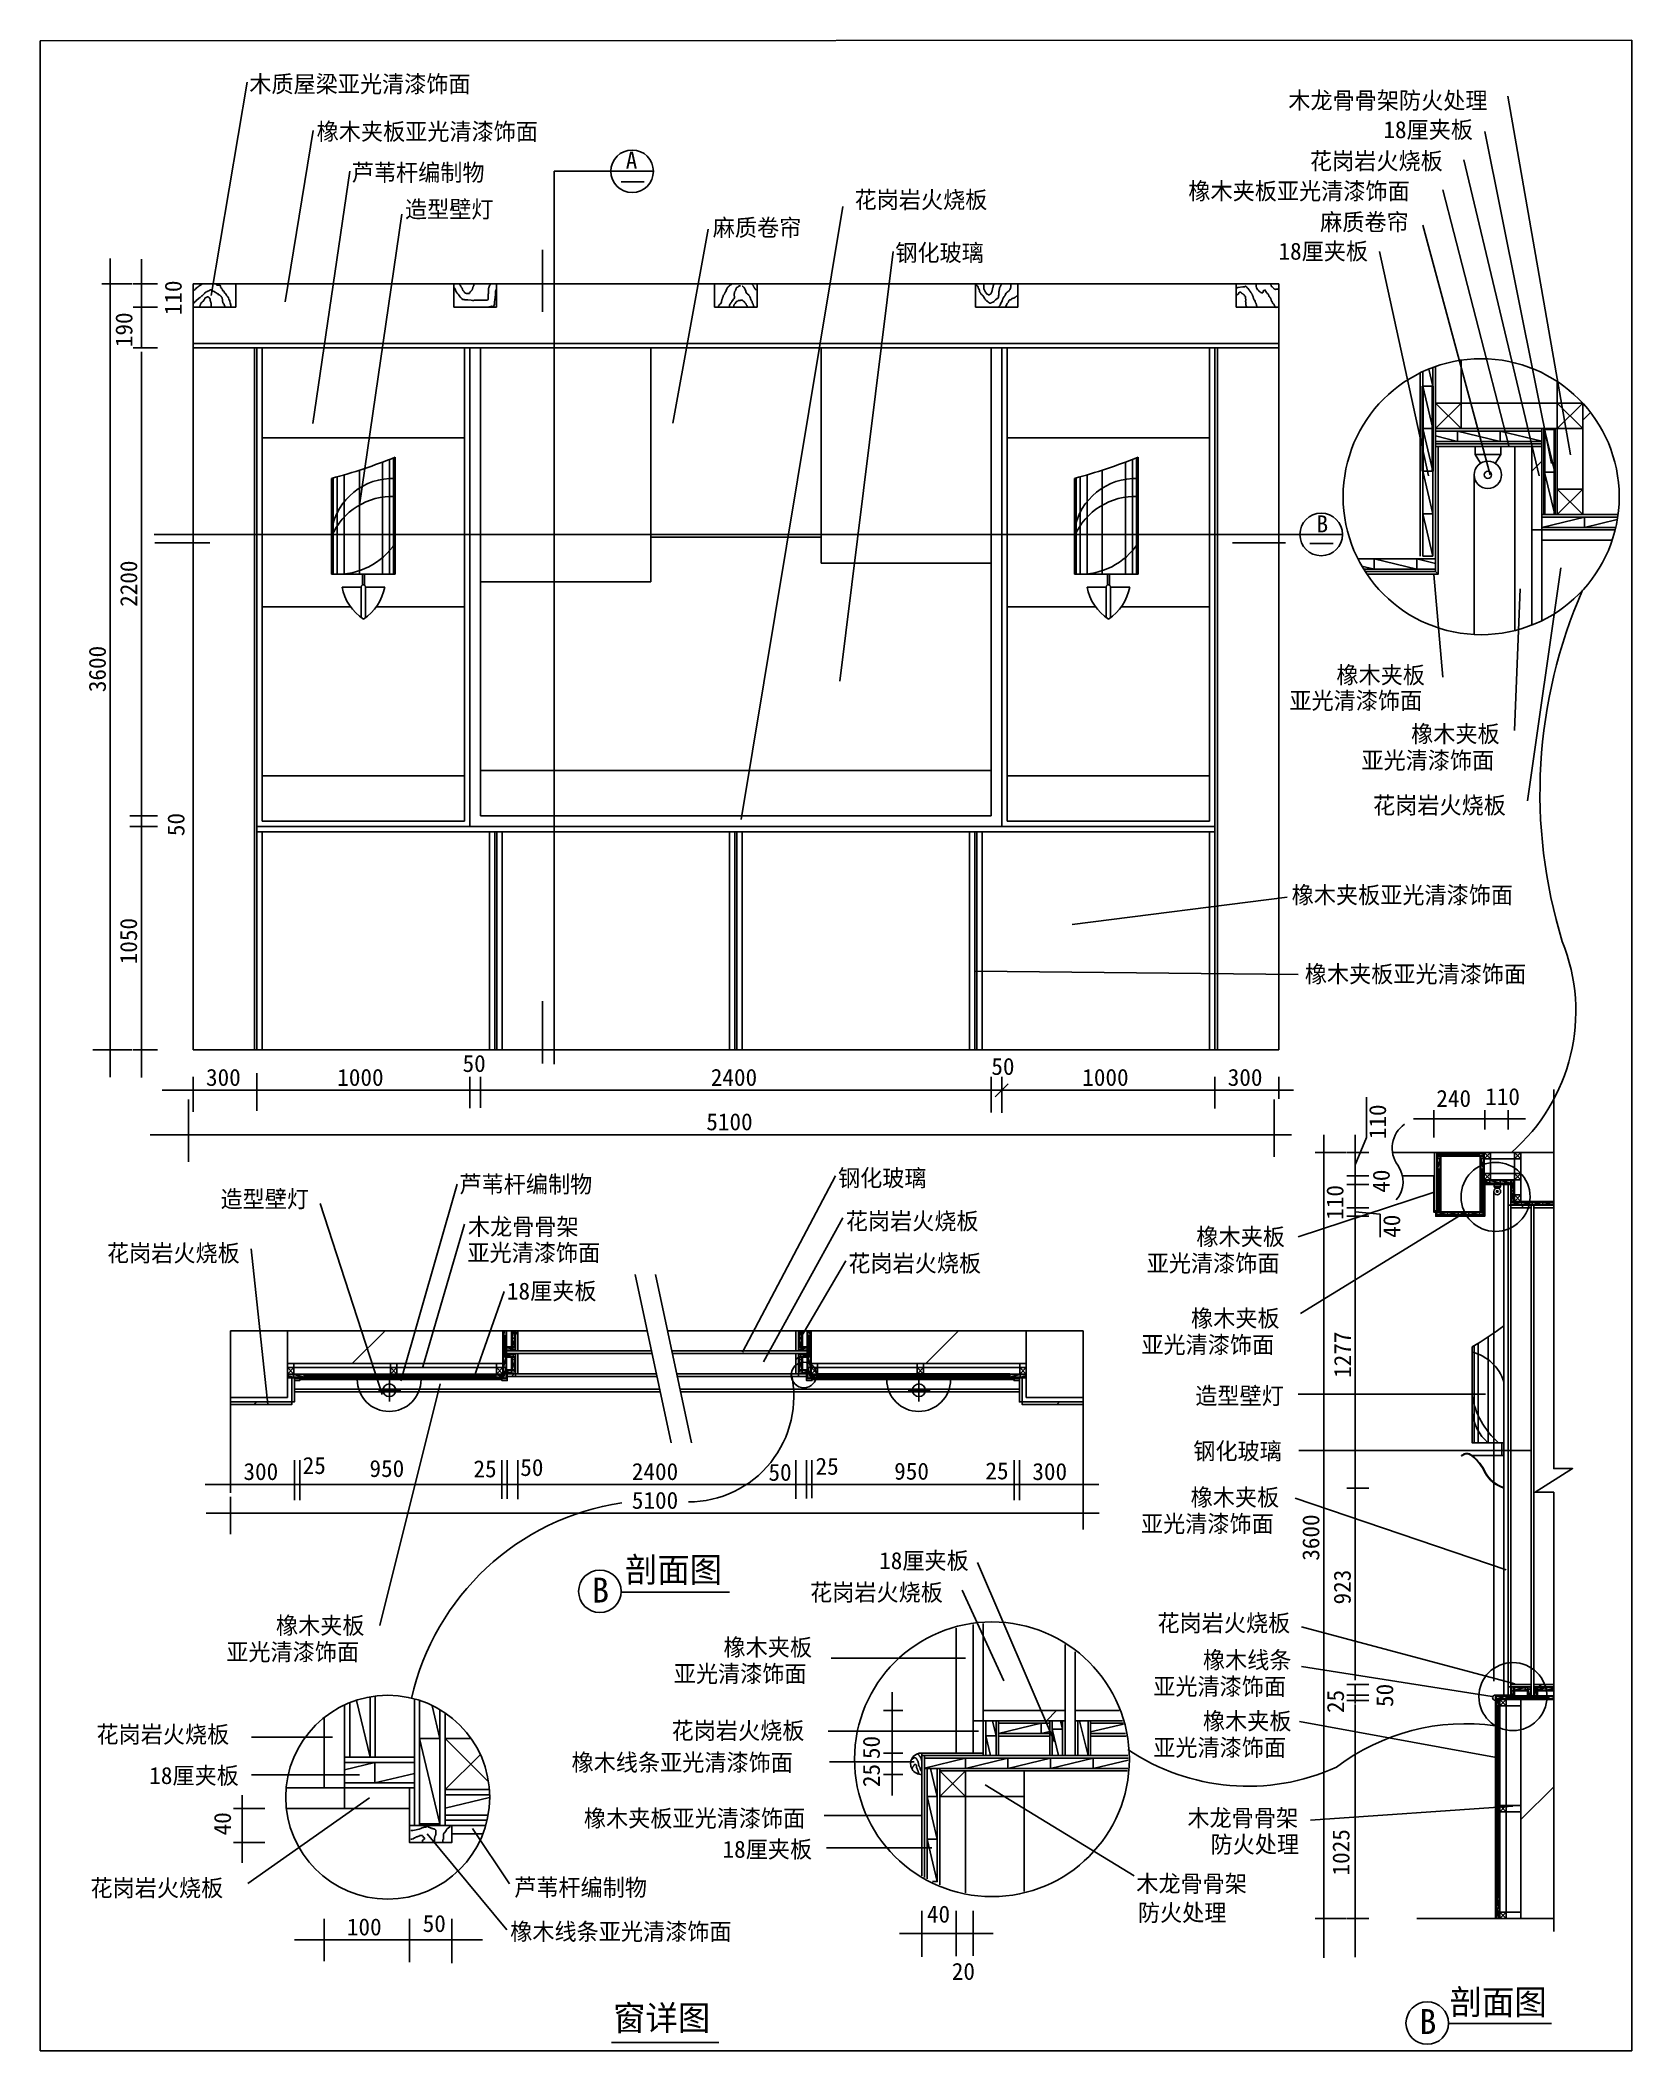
# Model space of a CAD drawing. Header units: metres. Extents: x 775 to 8252, y 359 to 9808.
import ezdxf

# ---------------------------------------------------------------- set-up
doc = ezdxf.new("R2010")
doc.units = ezdxf.units.M
for name, color, linetype in [('2', 2, 'Continuous'), ('3', 3, 'Continuous'), ('4', 4, 'Continuous'), ('7', 7, 'Continuous'), ('BH', 3, 'Continuous'), ('DIM', 3, 'Continuous'), ('K', 7, 'Continuous'), ('TEXT', 3, 'Continuous')]:
    doc.layers.add(name, color=color, linetype=linetype)
doc.dimstyles.get("Standard").update_dxf_attribs({"dimtxt": 2.5, "dimasz": 2.5, "dimexe": 1.25, "dimexo": 0.625, "dimtad": 1, "dimcen": 2.5, "dimazin": 3, "dimtfac": 1, "dimtmove": 0, "dimatfit": 3})

msp = doc.modelspace()

# ---------------------------------------------------------------- texts
for s, p in [('110', (1439.72, 8515.18)), ('190', (1208.23, 8365.18)), ('2200', (1230.65, 7144.7)), ('3600', (1083.36, 6743.77)), ('50', (1452.83, 6067.17)), ('1050', (1229.95, 5464.84)), ('110', (7097.89, 4642.96)), ('40', (7114.93, 4391.26)), ('110', (6897.72, 4264.17)), ('40', (7164.15, 4179.42)), ('1277', (6933.23, 3520.99)), ('3600', (6784.35, 2661.89)), ('923', (6931.84, 2456.37)), ('25', (6900.02, 1945.99)), ('50', (7131.48, 1974.56)), ('50', (4719.55, 1729.72)), ('25', (4719.68, 1597.99)), ('40 ', (1671.23, 1371.08)), ('1025', (6926.02, 1182.74))]:
    msp.add_text(s, height=80, rotation=90).set_placement(p)
for s, p in [('50', (2759.24, 4958.96)), ('50', (5243.38, 4945.12)), ('300', (1553.95, 4893.57)), ('1000', (2170.66, 4893.57)), ('2400', (3925.51, 4893.57)), ('1000', (5670.66, 4893.57)), ('300', (6353.95, 4893.57)), ('240', (7333.87, 4794.72)), ('110', (7563.55, 4803.35)), ('5100', (3904.38, 4684.82)), ('300', (1729.92, 3041.17)), ('25', (2008.14, 3069.5)), ('950', (2322, 3055.39)), ('25', (2810.49, 3053.86)), ('50', (3030.37, 3060.29)), ('2400', (3554.59, 3041.17)), ('25', (4417.5, 3065.92)), ('950', (4787.05, 3042.79)), ('25', (5215.59, 3044.27)), ('300', (5436.13, 3041.17)), ('50', (4196.32, 3037.58)), ('5100', (3554.59, 2905.87)), ('40', (4940.79, 961.17)), ('100', (2215.86, 901.1)), ('50', (2571.96, 917.1)), ('20', (5057.69, 692.06))]:
    msp.add_text(s, height=80).set_placement(p)
at = {"layer": 'DIM'}
for s, p in [('A', (3525.86, 9203.44)), ('B', (6771.3, 7494.69))]:
    msp.add_text(s, height=80, dxfattribs=at).set_placement(p)
at = {"layer": 'TEXT'}
for s, height, p in [('木质屋梁亚光清漆饰面', 80, (1757.33, 9561.93)), ('木龙骨骨架防火处理', 80, (6638.68, 9484.64)), ('橡木夹板亚光清漆饰面', 80, (2073.79, 9338.57)), ('18厘夹板', 80, (7085.27, 9347.39)), ('花岗岩火烧板', 80, (6740.15, 9200.24)), ('芦苇杆编制物', 80, (2238.62, 9145.95)), ('花岗岩火烧板', 80, (4600.65, 9017.73)), ('橡木夹板亚光清漆饰面', 80, (6169.11, 9058.68)), ('造型壁灯', 80, (2488.59, 8973.25)), ('麻质卷帘', 80, (3934.76, 8887.2)), ('麻质卷帘', 80, (6788.3, 8913.11)), ('钢化玻璃', 80, (4792.31, 8768.83)), ('18厘夹板', 80, (6592.38, 8776.18)), ('橡木夹板', 80, (6864.51, 6784.33)), ('亚光清漆饰面', 80, (6643.81, 6664.24)), ('橡木夹板', 80, (7215.59, 6507.84)), ('亚光清漆饰面', 80, (6982.21, 6383.51)), ('花岗岩火烧板', 80, (7036.77, 6172.4)), ('橡木夹板亚光清漆饰面', 80, (6654.41, 5750.56)), ('橡木夹板亚光清漆饰面', 80, (6716.06, 5378.86)), ('芦苇杆编制物', 80, (2744.58, 4391.28)), ('钢化玻璃', 80, (4523.1, 4420.59)), ('造型壁灯', 80, (1621.99, 4321.69)), ('木龙骨骨架', 80, (2784.4, 4191.84)), ('花岗岩火烧板', 80, (4559.51, 4218.01)), ('花岗岩火烧板', 80, (1088.57, 4067.48)), ('亚光清漆饰面', 80, (2782.16, 4069.15)), ('橡木夹板', 80, (6206.78, 4144.38)), ('花岗岩火烧板', 80, (4571.34, 4019.96)), ('亚光清漆饰面', 80, (5973.4, 4020.05)), ('18厘夹板', 80, (2967.67, 3889.17)), ('橡木夹板', 80, (6181.67, 3761.27)), ('亚光清漆饰面', 80, (5948.29, 3636.94)), ('造型壁灯', 80, (6201.22, 3396.99)), ('钢化玻璃', 80, (6192.11, 3137.05)), ('橡木夹板', 80, (6179.77, 2919.9)), ('亚光清漆饰面', 80, (5946.39, 2795.57)), ('剖面图', 117, (3522.27, 2561.18)), ('18厘夹板', 80, (4716.46, 2622.45)), ('B', 117, (3367.72, 2465.51)), ('花岗岩火烧板', 80, (4391.82, 2473.11)), ('橡木夹板', 80, (1882.74, 2317.52)), ('花岗岩火烧板', 80, (6023.83, 2329.16)), ('亚光清漆饰面', 80, (1649.36, 2193.18)), ('橡木夹板', 80, (3985.17, 2215.06)), ('亚光清漆饰面', 80, (3751.79, 2090.72)), ('橡木线条', 80, (6237.52, 2155.16)), ('亚光清漆饰面', 80, (6004.14, 2030.83)), ('花岗岩火烧板', 80, (1039.09, 1805.76)), ('花岗岩火烧板', 80, (3741.28, 1823.48)), ('橡木夹板', 80, (6237.52, 1868.09)), ('亚光清漆饰面', 80, (6004.14, 1743.76)), ('18厘夹板', 80, (1287.42, 1612.47)), ('橡木线条亚光清漆饰面', 80, (3271.43, 1673.76)), ('橡木夹板亚光清漆饰面', 80, (3329.5, 1411.45)), ('木龙骨骨架', 80, (6164.73, 1413.2)), ('18厘夹板', 80, (3980.53, 1265.91)), ('防火处理', 80, (6273.12, 1288.86)), ('花岗岩火烧板', 80, (1011, 1084.11)), ('芦苇杆编制物', 80, (3001.67, 1086.2)), ('木龙骨骨架', 80, (5924.53, 1104.78)), ('防火处理', 80, (5931.95, 968.22)), ('橡木线条亚光清漆饰面', 80, (2983.2, 878.93)), ('剖面图', 117, (7396.02, 529.31)), ('窗详图', 117, (3466.62, 454.42)), ('B', 117, (7254.86, 437.78))]:
    msp.add_text(s, height=height, dxfattribs=at).set_placement(p)

# ---------------------------------------------------------------- blocks, each defined once
blk = doc.blocks.new('BH1')
at = {"layer": 'BH', "lineweight": 40}
for p, q in [((3, 0), (3, 100)), ((15, 0), (15, 100))]:
    blk.add_line(p, q, dxfattribs=at)
at = {"layer": 'BH'}
blk.add_lwpolyline([(15, 100), (3, 50), (15, 50), (3, 0), (15, 0)], dxfattribs=at)

# ---------------------------------------------------------------- hatches: boundary and pattern name
at = {"layer": 'BH'}
h = msp.add_hatch(dxfattribs=at)
h.set_pattern_fill('GRATE', scale=1000)
h.paths.add_polyline_path([(2768.43, 8362.61), (1818.43, 8362.61), (1818.43, 6137.61), (2768.43, 6137.61)])
h.paths.add_polyline_path([(2443.43, 7298.29), (2298.43, 7298.29), (2298.43, 7246.96, -0.29), (2303.43, 7237.61), (2393.43, 7237.61, -0.21), (2293.43, 7087.61, -0.21), (2193.43, 7237.61), (2283.43, 7237.61, -0.29), (2288.43, 7246.96), (2288.43, 7298.29), (2143.43, 7298.29), (2143.43, 7748.29, 0.03), (2443.43, 7848.29)])
h = msp.add_hatch(dxfattribs=at)
h.set_pattern_fill('GRATE', scale=1000)
h.paths.add_polyline_path([(5318.43, 8362.61), (5318.43, 6137.61), (6268.43, 6137.61), (6268.43, 8362.61)])
h.paths.add_polyline_path([(5933.43, 7848.29), (5933.43, 7298.29), (5798.43, 7298.29), (5798.43, 7246.96, -0.29), (5803.43, 7237.61), (5893.43, 7237.61, -0.21), (5793.43, 7087.61, -0.21), (5693.43, 7237.61), (5783.43, 7237.61, -0.29), (5788.43, 7246.96), (5788.43, 7298.29), (5633.43, 7298.29), (5633.43, 7748.29, 0.03)])
h = msp.add_hatch(dxfattribs=at)
h.set_pattern_fill('ANSI31', scale=300)
h.paths.add_polyline_path([(8022.18, 8101.13), (8022.18, 7578.2), (8187.62, 7578.2, 0.03), (8193.11, 7662.41, 0.19)])
h = msp.add_hatch(dxfattribs=at)
h.set_pattern_fill('ANSI33', scale=160)
h.paths.add_polyline_path([(7782.18, 7506.2), (7830.18, 7506.2), (7830.18, 7898.2), (7782.18, 7898.2)])
h.paths.add_polyline_path([(8160.12, 7458.2, 0.02), (8174.01, 7506.2), (7830.18, 7506.2), (7830.18, 7458.2)])
h = msp.add_hatch(dxfattribs=at)
h.set_pattern_fill('AR-RROOF', scale=500)
h.paths.add_polyline_path([(4443.43, 7350.56), (4443.43, 7471.6), (3643.43, 7471.6), (3643.43, 7262.61), (2843.43, 7262.61), (2843.43, 6162.61), (5243.43, 6162.61), (5243.43, 7350.56)])
h = msp.add_hatch(dxfattribs=at)
h.set_pattern_fill('ANSI31', scale=200)
h.paths.add_polyline_path([(7885.83, 4580.69), (7731.63, 4580.69), (7731.63, 4350.69), (7885.83, 4350.69)])
h = msp.add_hatch(dxfattribs=at)
h.set_pattern_fill('ANSI33', scale=40)
h.paths.add_polyline_path([(7683.63, 4332.69), (7683.63, 4430.69), (7671.63, 4430.69), (7671.63, 4332.69)])
h.paths.add_polyline_path([(7779.63, 4320.69), (7779.63, 4332.69), (7683.63, 4332.69), (7683.63, 4320.69)])
h = msp.add_hatch(dxfattribs=at)
h.set_pattern_fill('ANSI33', scale=40)
h.paths.add_polyline_path([(7791.63, 4332.69), (7791.63, 4320.69), (7885.83, 4320.69), (7885.83, 4332.69)])
h = msp.add_hatch(dxfattribs=at)
h.set_pattern_fill('ANSI31', scale=300)
h.paths.add_polyline_path([(1669.4, 3742.53), (1937.4, 3742.53), (1937.4, 3428.33), (1669.4, 3428.33)])
h = msp.add_hatch(dxfattribs=at)
h.set_pattern_fill('AR-CONC', scale=20)
h.paths.add_polyline_path([(1937.4, 3428.33), (1669.4, 3428.33), (1669.4, 3742.53), (1937.4, 3742.53)])
h = msp.add_hatch(dxfattribs=at)
h.set_pattern_fill('ANSI31', scale=300)
h.paths.add_polyline_path([(1925.4, 3742.53), (2944.4, 3742.53), (2944.4, 3588.33), (1925.4, 3588.33)])
h = msp.add_hatch(dxfattribs=at)
h.set_pattern_fill('ANSI33', scale=40)
h.paths.add_polyline_path([(3007.4, 3742.53), (3019.4, 3742.53), (3019.4, 3648.33), (3007.4, 3648.33)])
h = msp.add_hatch(dxfattribs=at)
h.set_pattern_fill('ANSI33', scale=40)
h.paths.add_polyline_path([(4337.61, 3742.53), (4325.61, 3742.53), (4325.61, 3648.33), (4337.61, 3648.33)])
h = msp.add_hatch(dxfattribs=at)
h.set_pattern_fill('ANSI31', scale=300)
h.paths.add_polyline_path([(5419.61, 3742.53), (4400.61, 3742.53), (4400.61, 3588.33), (5419.61, 3588.33)])
h = msp.add_hatch(dxfattribs=at)
h.set_pattern_fill('AR-CONC', scale=20)
h.paths.add_polyline_path([(5407.61, 3428.33), (5675.61, 3428.33), (5675.61, 3742.53), (5407.61, 3742.53)])
h = msp.add_hatch(dxfattribs=at)
h.set_pattern_fill('ANSI31', scale=300)
h.paths.add_polyline_path([(5675.61, 3742.53), (5407.61, 3742.53), (5407.61, 3428.33), (5675.61, 3428.33)])
h = msp.add_hatch(dxfattribs=at)
h.set_pattern_fill('ANSI33', scale=40)
h.paths.add_polyline_path([(3007.4, 3540.33), (3007.4, 3528.33), (2969.4, 3528.33), (2969.4, 3540.33)])
h.paths.add_polyline_path([(3019.4, 3540.33), (3007.4, 3540.33), (3007.4, 3636.33), (3019.4, 3636.33)])
h = msp.add_hatch(dxfattribs=at)
h.set_pattern_fill('ANSI33', scale=40)
h.paths.add_polyline_path([(4337.61, 3540.33), (4337.61, 3528.33), (4375.61, 3528.33), (4375.61, 3540.33)])
h.paths.add_polyline_path([(4325.61, 3540.33), (4337.61, 3540.33), (4337.61, 3636.33), (4325.61, 3636.33)])
h = msp.add_hatch(dxfattribs=at)
h.set_pattern_fill('ANSI33', scale=40)
h.paths.add_polyline_path([(1957.4, 3396.33), (1957.4, 3408.33), (1669.4, 3408.33), (1669.4, 3396.33)])
h.paths.add_polyline_path([(1969.4, 3521.33), (1957.4, 3521.33), (1957.4, 3408.33), (1969.4, 3408.33)])
h = msp.add_hatch(dxfattribs=at)
h.set_pattern_fill('ANSI33', scale=40)
h.paths.add_polyline_path([(5375.61, 3408.33), (5387.61, 3408.33), (5387.61, 3521.33), (5375.61, 3521.33)])
h.paths.add_polyline_path([(5675.61, 3396.33), (5675.61, 3408.33), (5387.61, 3408.33), (5387.61, 3396.33)])
h = msp.add_hatch(dxfattribs=at)
h.set_pattern_fill('ANSI33', scale=40)
h.paths.add_polyline_path([(7683.63, 2068.69), (7671.63, 2068.69), (7671.63, 2030.69), (7683.63, 2030.69)])
h.paths.add_polyline_path([(7683.63, 2080.69), (7683.63, 2068.69), (7779.63, 2068.69), (7779.63, 2080.69)])
h = msp.add_hatch(dxfattribs=at)
h.set_pattern_fill('ANSI33', scale=40)
h.paths.add_polyline_path([(7885.83, 2068.69), (7885.83, 2080.69), (7791.63, 2080.69), (7791.63, 2068.69)])
h = msp.add_hatch(dxfattribs=at)
h.set_pattern_fill('ANSI31', scale=200)
h.paths.add_polyline_path([(7885.83, 2009.69), (7731.63, 2009.69), (7731.63, 980.69), (7885.83, 980.69)])
h = msp.add_hatch(dxfattribs=at)
h.set_pattern_fill('ANSI33', scale=320)
h.paths.add_polyline_path([(2109.27, 1594.05), (2205.27, 1594.05), (2205.27, 1983.17, 0.06), (2109.27, 1923.52)])
h.paths.add_polyline_path([(2509.27, 1498.05), (2509.27, 1594.05), (2205.27, 1594.05), (2205.27, 1498.05)])
h = msp.add_hatch(dxfattribs=at)
h.set_pattern_fill('ANSI33', scale=160)
h.paths.add_polyline_path([(5205.61, 1909.74), (5157.61, 1909.74), (5157.61, 1757.74), (5205.61, 1757.74)])
h.paths.add_polyline_path([(5205.61, 1957.74), (5205.61, 1909.74), (5589.61, 1909.74), (5589.61, 1957.74)])
h = msp.add_hatch(dxfattribs=at)
h.set_pattern_fill('ANSI33', scale=160)
h.paths.add_polyline_path([(5859.48, 1909.74, 0.02), (5843.22, 1957.74), (5637.61, 1957.74), (5637.61, 1909.74)])
h = msp.add_hatch(dxfattribs=at)
h.set_pattern_fill('ANSI31', scale=1200)
h.paths.add_polyline_path([(5397.61, 1107.53, 0.32), (5883.27, 1673.74), (5397.61, 1673.74)])

# ---------------------------------------------------------------- linework, layer by layer
for p, q in [((3503.88, 9142.66), (3613.13, 9142.66)), ((6739.9, 7442.14), (6849.14, 7442.14)), ((7006.22, 4650.44), (7006.22, 4839.9)), ((6952.52, 4521.68), (7006.22, 4650.44)), ((6953.18, 4301.7), (7070.33, 4291.01)), ((7070.33, 4291.01), (7070.33, 4182.87)), ((3459.32, 397.2), (3962.98, 397.2))]:
    msp.add_line(p, q)
msp.add_lwpolyline([(5322.66, 4902.8), (5262.11, 4842.3)])
at = {"layer": '2'}
for p, q in [((8022.18, 7578.2), (8022.18, 8101.13)), ((8022.18, 7578.2), (8187.62, 7578.2)), ((7127.61, 4580.78), (7885.83, 4580.78)), ((7731.63, 4350.69), (7731.63, 4580.69)), ((7731.63, 4350.69), (7885.83, 4350.69)), ((1669.4, 3742.53), (1669.4, 3130.82)), ((1669.4, 3742.53), (3627.02, 3742.53)), ((1937.4, 3742.53), (1937.4, 3428.33)), ((2948.4, 3588.33), (2948.4, 3742.53)), ((3722.67, 3742.53), (5675.61, 3742.53)), ((4396.61, 3588.33), (4396.61, 3742.53)), ((5407.61, 3742.53), (5407.61, 3428.33)), ((5675.61, 3135.8), (5675.61, 3742.53)), ((2948.4, 3588.33), (1937.4, 3588.33)), ((4396.61, 3588.33), (5407.61, 3588.33)), ((1937.4, 3428.33), (1669.4, 3428.33)), ((5407.61, 3428.33), (5675.61, 3428.33)), ((7731.63, 2009.69), (7731.63, 980.69)), ((7731.63, 2009.69), (7885.83, 2009.69)), ((5397.61, 1673.74), (5397.61, 1107.53)), ((5397.61, 1673.74), (5883.27, 1673.74)), ((7241.88, 980.69), (7885.83, 980.69))]:
    msp.add_line(p, q, dxfattribs=at)
at = {"layer": '3'}
for p, q in [((1493.43, 8382.61), (6593.43, 8382.61)), ((1781.43, 8362.61), (1781.43, 5062.61)), ((2793.43, 8362.61), (2793.43, 6112.61)), ((3643.43, 8362.61), (3643.43, 7262.61)), ((4443.43, 8362.61), (4443.43, 7350.56)), ((5293.43, 8362.61), (5293.43, 6112.61)), ((5318.43, 8362.61), (5318.43, 6137.61)), ((6268.43, 8362.61), (6268.43, 6137.61)), ((6305.43, 8362.61), (6305.43, 5062.61)), ((7450.18, 7982.2), (7330.18, 8102.2)), ((7450.18, 8102.2), (7330.18, 7982.2)), ((8022.18, 8102.2), (7902.18, 7982.2)), ((8022.18, 7982.2), (7902.18, 8102.2)), ((2435.12, 7844.98), (2435.12, 7298.29)), ((5925.12, 7844.98), (5925.12, 7298.29)), ((2151.75, 7750.54), (2151.75, 7298.29)), ((2170.27, 7755.65), (2170.27, 7298.29)), ((2203.6, 7765.21), (2203.6, 7298.29)), ((2274.51, 7787.12), (2274.51, 7298.29)), ((2383.27, 7825.02), (2383.27, 7298.29)), ((2416.59, 7837.7), (2416.59, 7298.29)), ((5641.75, 7750.54), (5641.75, 7298.29)), ((5660.27, 7755.65), (5660.27, 7298.29)), ((5693.6, 7765.21), (5693.6, 7298.29)), ((5764.51, 7787.12), (5764.51, 7298.29)), ((5873.27, 7825.02), (5873.27, 7298.29)), ((5906.59, 7837.7), (5906.59, 7298.29)), ((8022.18, 7578.2), (7902.18, 7698.2)), ((8022.18, 7698.2), (7902.18, 7578.2)), ((3643.43, 7471.6), (4443.43, 7471.6)), ((7830.18, 7458.2), (7830.18, 7080.2)), ((4443.43, 7350.56), (5243.43, 7350.56)), ((7000.17, 7310.2), (7330.18, 7310.2)), ((7330.18, 7310.2), (7342.18, 7298.2)), ((2843.43, 7262.61), (3643.43, 7262.61)), ((2910.93, 5062.61), (2910.93, 6087.61)), ((2920.93, 5062.61), (2920.93, 6087.61)), ((4038.43, 6087.61), (4038.43, 5062.61)), ((4048.43, 6087.61), (4048.43, 5062.61)), ((5165.93, 5062.61), (5165.93, 6087.61)), ((5175.93, 5062.61), (5175.93, 6087.61)), ((5318.43, 6137.61), (6268.43, 6137.61)), ((5318.43, 6137.61), (6268.43, 6137.61)), ((7588.63, 4580.78), (7558.63, 4550.78)), ((7588.63, 4550.78), (7558.63, 4580.78)), ((7731.63, 4580.69), (7701.63, 4550.69)), ((7731.63, 4550.69), (7701.63, 4580.69)), ((7588.63, 4481.69), (7558.63, 4451.69)), ((7588.63, 4451.69), (7558.63, 4481.69)), ((7731.63, 4481.69), (7701.63, 4451.69)), ((7731.63, 4451.69), (7701.63, 4481.69)), ((7731.63, 4350.69), (7701.63, 4380.69)), ((7731.63, 4380.69), (7701.63, 4350.69)), ((7336.63, 4283.69), (7558.63, 4283.69)), ((7558.63, 4283.69), (7561.63, 4280.69)), ((7683.63, 4320.69), (7683.63, 2080.69)), ((3722.67, 3742.53), (5529.9, 3742.53)), ((7577.06, 3713.57), (7577.06, 3216.37)), ((7651.63, 3766.37), (7651.63, 3003.6)), ((7512.41, 3672.75), (7512.41, 3216.37)), ((7531.26, 3684.21), (7531.26, 3216.37)), ((1967.4, 3539.33), (1937.4, 3569.33)), ((1967.4, 3569.33), (1937.4, 3539.33)), ((2948.4, 3521.33), (1937.4, 3521.33)), ((2415.4, 3410.57), (2415.4, 3509.37)), ((2420.4, 3569.33), (2450.4, 3539.33)), ((2450.4, 3569.33), (2420.4, 3539.33)), ((2948.4, 3569.33), (2918.4, 3539.33)), ((2948.4, 3539.33), (2918.4, 3569.33)), ((2951.4, 3519.33), (2963.4, 3519.33)), ((3019.4, 3540.33), (3670.04, 3540.33)), ((3765.7, 3540.33), (4325.61, 3540.33)), ((4393.61, 3519.33), (4381.61, 3519.33)), ((4396.61, 3539.33), (4426.61, 3569.33)), ((4396.61, 3569.33), (4426.61, 3539.33)), ((4396.61, 3521.33), (5407.61, 3521.33)), ((4894.61, 3569.33), (4924.61, 3539.33)), ((4924.61, 3569.33), (4894.61, 3539.33)), ((4903, 3410.57), (4903, 3509.37)), ((2364.92, 3464.17), (2469.04, 3464.17)), ((4852.51, 3464.17), (4956.64, 3464.17)), ((5205.61, 2366.83), (5205.61, 1957.74)), ((7614.63, 2027.69), (7614.63, 980.69)), ((7632.63, 2009.69), (7662.63, 1979.69)), ((7662.63, 2009.69), (7632.63, 1979.69)), ((7657.63, 2030.69), (7683.63, 2030.69)), ((2677.27, 1826.05), (2879.71, 1623.61)), ((2677.27, 1586.05), (2841.52, 1750.3)), ((4929.61, 1745.74), (4929.61, 1173.27)), ((5121.61, 1673.74), (5001.61, 1553.74)), ((5001.61, 1673.74), (5121.61, 1553.74)), ((1931.88, 1594.05), (2109.27, 1594.05)), ((2653.27, 1426.05), (2557.27, 1426.05)), ((2677.27, 1442.05), (2872.9, 1442.05)), ((7662.63, 1481.69), (7632.63, 1511.69)), ((7662.63, 1511.69), (7632.63, 1481.69)), ((7632.63, 1010.69), (7662.63, 980.69)), ((7662.63, 1010.69), (7632.63, 980.69))]:
    msp.add_line(p, q, dxfattribs=at)
for centre, radius in [((7576.18, 7765.1), 16.83), ((7620.13, 4397.41), 4.21)]:
    msp.add_circle(centre, radius, dxfattribs=at)
for centre, radius, start, end in [((2431.7, 7455.71), 292.82, 87.7, 169.87), ((5921.7, 7455.71), 292.82, 87.7, 169.87), ((2429.51, 7351.97), 311.78, 87.44, 156.57), ((5919.51, 7351.97), 311.78, 87.44, 156.57), ((2171.92, 7622.37), 324.48, 267.11, 326.8), ((5661.92, 7622.37), 324.48, 267.11, 326.8), ((7454.76, 3442.17), 205.08, 17.01, 76.79), ((7867.14, 3497.37), 369.77, 188.71, 229.46), ((7729.02, 3387.55), 229.19, 187.18, 228.32)]:
    msp.add_arc(centre, radius, start, end, dxfattribs=at)
at = {"layer": '4'}
for p, q in [((1493.43, 8662.61), (1493.43, 5062.61)), ((1493.43, 8662.61), (6593.43, 8662.61)), ((1693.43, 8662.61), (1693.43, 8552.61)), ((2718.43, 8552.61), (2718.43, 8662.61)), ((2918.43, 8552.61), (2918.43, 8662.61)), ((3943.43, 8662.61), (3943.43, 8552.61)), ((4143.43, 8662.61), (4143.43, 8552.61)), ((5168.43, 8552.61), (5168.43, 8662.61)), ((5368.43, 8552.61), (5368.43, 8662.61)), ((6393.43, 8662.61), (6393.43, 8552.61)), ((6593.43, 8662.61), (6593.43, 5062.61)), ((1693.43, 8552.61), (1493.43, 8552.61)), ((2918.43, 8552.61), (2718.43, 8552.61)), ((4143.43, 8552.61), (3943.43, 8552.61)), ((5168.43, 8552.61), (5368.43, 8552.61)), ((6393.43, 8552.61), (6593.43, 8552.61)), ((1493.43, 8362.61), (6593.43, 8362.61)), ((1793.43, 8362.61), (1793.43, 5062.61)), ((2843.43, 8362.61), (2843.43, 6162.61)), ((5243.43, 8362.61), (5243.43, 6162.61)), ((6293.43, 8362.61), (6293.43, 5062.61)), ((2443.43, 7848.29), (2443.43, 7298.29)), ((5933.43, 7848.29), (5933.43, 7298.29)), ((7330.18, 7898.2), (7830.18, 7898.2)), ((2143.43, 7748.29), (2143.43, 7298.29)), ((5633.43, 7748.29), (5633.43, 7298.29)), ((2143.43, 7298.29), (2443.43, 7298.29)), ((2288.43, 7246.96), (2288.43, 7298.29)), ((2298.43, 7246.96), (2298.43, 7298.29)), ((5633.43, 7298.29), (5933.43, 7298.29)), ((5788.43, 7246.96), (5788.43, 7298.29)), ((5798.43, 7246.96), (5798.43, 7298.29)), ((2283.43, 7237.61), (2193.43, 7237.61)), ((2283.43, 7094.45), (2283.43, 7238.93)), ((2303.43, 7094.45), (2303.43, 7238.93)), ((2393.43, 7237.61), (2303.43, 7237.61)), ((5693.43, 7237.61), (5783.43, 7237.61)), ((5783.43, 7094.45), (5783.43, 7238.93)), ((5803.43, 7094.45), (5803.43, 7238.93)), ((5803.43, 7237.61), (5893.43, 7237.61)), ((2843.43, 6162.61), (5243.43, 6162.61)), ((1493.43, 5062.61), (6593.43, 5062.61)), ((7175.66, 4470.78), (7324.63, 4470.78)), ((7558.63, 4430.69), (7683.63, 4430.69)), ((7885.83, 4320.69), (7791.63, 4320.69)), ((3019.4, 3742.53), (3019.4, 3648.33)), ((4325.61, 3742.53), (4325.61, 3648.33)), ((7885.83, 2080.69), (7791.63, 2080.69)), ((7611.63, 2030.69), (7611.63, 2005.69)), ((5843.22, 1957.74), (5637.61, 1957.74)), ((4917.61, 1757.74), (4917.61, 1657.74))]:
    msp.add_line(p, q, dxfattribs=at)
for points in [[(7008.12, 7298.2), (7342.18, 7298.2), (7342.18, 7898.2)], [(8160.12, 7458.2), (7830.18, 7458.2), (7830.18, 7506.2), (7782.18, 7506.2), (7782.18, 7898.2)], [(7321.63, 4470.78), (7321.63, 4300.69), (7331.63, 4300.69), (7331.63, 4280.69), (7561.63, 4280.69), (7561.63, 4430.69)], [(7779.63, 4320.69), (7683.63, 4320.69), (7683.63, 4332.69), (7671.63, 4332.69), (7671.63, 4430.69)], [(1969.4, 3518.33), (1969.4, 3508.33), (1994.4, 3508.33), (1994.4, 3518.33), (2944.4, 3518.33), (2944.4, 3508.33), (2969.4, 3508.33), (2969.4, 3528.33), (3007.4, 3528.33), (3007.4, 3540.33), (3019.4, 3540.33), (3019.4, 3636.33)], [(5375.61, 3518.33), (5375.61, 3508.33), (5350.61, 3508.33), (5350.61, 3518.33), (4400.61, 3518.33), (4400.61, 3508.33), (4375.61, 3508.33), (4375.61, 3528.33), (4337.61, 3528.33), (4337.61, 3540.33), (4325.61, 3540.33), (4325.61, 3636.33)], [(1969.4, 3521.33), (1969.4, 3408.33), (1957.4, 3408.33), (1957.4, 3396.33), (1669.4, 3396.33)], [(5375.61, 3521.33), (5375.61, 3408.33), (5387.61, 3408.33), (5387.61, 3396.33), (5675.61, 3396.33)], [(2866.65, 1418.05), (2709.27, 1418.05), (2709.27, 1338.05), (2509.27, 1338.05), (2509.27, 1498.05), (2205.27, 1498.05), (2205.27, 1594.05), (2109.27, 1594.05), (2109.27, 1923.52)]]:
    msp.add_lwpolyline(points, dxfattribs=at)
for points in [[(7611.63, 980.69), (7611.63, 2005.69, -1.07), (7611.63, 2030.69), (7671.63, 2030.69), (7671.63, 2068.69), (7683.63, 2068.69), (7683.63, 2080.69), (7779.63, 2080.69)], [(4917.61, 1180.29), (4917.61, 1657.74, -1.07), (4917.61, 1757.74), (5157.61, 1757.74), (5157.61, 1909.74), (5205.61, 1909.74), (5205.61, 1957.74), (5589.61, 1957.74)]]:
    msp.add_lwpolyline(points, format="xyb", dxfattribs=at)
for centre, radius, start, end in [((1453.19, 10319.02), 2661.78, 285.03, 291.84), ((4943.19, 10319.02), 2661.78, 285.03, 291.84), ((2415.94, 7277.62), 226.07, 190.19, 237.19), ((2293.43, 7238.27), 10.02, 356.25, 183.75), ((2170.93, 7277.62), 226.07, 302.81, 349.81), ((5915.94, 7277.62), 226.07, 190.19, 237.19), ((5793.43, 7238.27), 10.02, 356.25, 183.75), ((5670.93, 7277.62), 226.07, 302.81, 349.81)]:
    msp.add_arc(centre, radius, start, end, dxfattribs=at)
at = {"layer": '7'}
for p, q in [((1818.43, 8362.61), (1818.43, 6137.61)), ((2768.43, 8362.61), (2768.43, 6137.61)), ((7258.18, 7382.2), (7258.18, 8244.17)), ((7330.18, 7310.2), (7330.18, 8274.39)), ((7450.18, 7982.2), (7450.18, 8303.96)), ((7902.18, 7578.2), (7902.18, 8203.41)), ((7330.18, 8102.2), (8022.18, 8102.2)), ((7330.18, 7982.2), (8022.18, 7982.2)), ((7830.18, 7506.2), (7830.18, 7982.2)), ((7330.18, 7910.2), (7830.18, 7910.2)), ((7516.78, 7859.96), (7542.15, 7819.44)), ((7636.78, 7859.96), (7610.7, 7819.13)), ((7702.18, 7898.2), (7702.18, 7033.38)), ((7512.06, 7765.1), (7512.06, 7014.77)), ((7902.18, 7698.2), (8022.18, 7698.2)), ((7830.18, 7578.2), (8022.18, 7578.2)), ((7782.18, 7506.2), (7782.18, 7059.02)), ((7830.18, 7506.2), (8174.01, 7506.2)), ((1793.43, 6112.61), (6293.43, 6112.61)), ((1793.43, 6087.61), (6293.43, 6087.61)), ((1818.43, 6137.61), (2768.43, 6137.61)), ((1818.43, 6087.61), (1818.43, 5062.61)), ((2885.93, 5062.61), (2885.93, 6087.61)), ((2945.93, 5062.61), (2945.93, 6087.61)), ((4013.43, 6087.61), (4013.43, 5062.61)), ((4073.43, 6087.61), (4073.43, 5062.61)), ((5140.93, 5062.61), (5140.93, 6087.61)), ((5200.93, 5062.61), (5200.93, 6087.61)), ((6268.43, 6087.61), (6268.43, 5062.61)), ((7324.63, 4580.69), (7324.63, 4305.69)), ((7336.63, 4580.69), (7336.63, 4305.69)), ((7336.63, 4562.69), (7558.63, 4562.69)), ((7354.63, 4562.69), (7354.63, 4301.69)), ((7540.63, 4301.69), (7540.63, 4562.69)), ((7558.63, 4283.69), (7558.63, 4580.78)), ((7558.63, 4550.78), (7731.63, 4550.78)), ((7588.63, 4451.69), (7588.63, 4580.78)), ((7701.63, 4350.69), (7701.63, 4580.69)), ((7558.63, 4481.69), (7731.63, 4481.69)), ((7558.63, 4451.69), (7731.63, 4451.69)), ((7683.63, 4332.69), (7683.63, 4451.69)), ((7558.63, 4433.69), (7683.63, 4433.69)), ((7604.1, 4397.41), (7604.1, 2096.34)), ((7605.28, 4421.13), (7611.63, 4411)), ((7635.28, 4421.13), (7628.76, 4410.92)), ((7651.63, 4430.69), (7651.63, 2030.69)), ((7683.63, 4350.69), (7731.63, 4350.69)), ((7701.63, 4380.69), (7731.63, 4380.69)), ((7321.63, 4305.69), (7336.63, 4305.69)), ((7331.63, 4300.69), (7336.63, 4300.69)), ((7336.63, 4301.69), (7558.63, 4301.69)), ((7671.63, 4332.69), (7671.63, 2068.69)), ((7683.63, 4332.69), (7779.63, 4332.69)), ((7779.63, 4332.69), (7791.63, 4332.69)), ((7779.63, 4332.69), (7779.63, 2027.69)), ((7885.83, 4332.69), (7791.63, 4332.69)), ((7791.63, 4332.69), (7791.63, 2027.69)), ((2948.4, 3518.33), (2948.4, 3742.53)), ((2966.4, 3518.33), (2966.4, 3742.53)), ((2989.4, 3742.53), (2989.4, 3666.33)), ((3007.4, 3742.53), (3007.4, 3648.33)), ((4337.61, 3742.53), (4337.61, 3648.33)), ((4355.61, 3742.53), (4355.61, 3666.33)), ((4378.61, 3518.33), (4378.61, 3742.53)), ((4396.61, 3518.33), (4396.61, 3742.53)), ((3007.4, 3666.33), (2966.4, 3666.33)), ((2966.4, 3648.33), (3647.06, 3648.33)), ((2966.4, 3636.33), (3649.61, 3636.33)), ((3007.4, 3618.33), (2966.4, 3618.33)), ((2989.4, 3558.33), (2989.4, 3618.33)), ((3007.4, 3540.33), (3007.4, 3636.33)), ((3742.72, 3648.33), (4378.61, 3648.33)), ((3745.27, 3636.33), (4378.61, 3636.33)), ((4337.61, 3666.33), (4378.61, 3666.33)), ((4337.61, 3540.33), (4337.61, 3636.33)), ((4337.61, 3618.33), (4378.61, 3618.33)), ((4355.61, 3558.33), (4355.61, 3618.33)), ((2948.4, 3569.33), (1937.4, 3569.33)), ((2948.4, 3539.33), (1937.4, 3539.33)), ((1957.4, 3408.33), (1957.4, 3521.33)), ((1967.4, 3539.33), (1967.4, 3588.33)), ((1994.4, 3518.33), (1969.4, 3518.33)), ((2944.4, 3513.33), (1994.4, 3513.33)), ((2420.4, 3539.33), (2420.4, 3588.33)), ((2450.4, 3539.33), (2450.4, 3588.33)), ((2918.4, 3539.33), (2918.4, 3588.33)), ((2969.4, 3518.33), (2944.4, 3518.33)), ((3007.4, 3558.33), (2966.4, 3558.33)), ((3007.4, 3540.33), (2966.4, 3540.33)), ((2969.4, 3516.33), (2969.4, 3540.33)), ((3007.4, 3528.33), (3672.59, 3528.33)), ((3768.25, 3528.33), (4337.61, 3528.33)), ((4337.61, 3558.33), (4378.61, 3558.33)), ((4337.61, 3540.33), (4378.61, 3540.33)), ((4375.61, 3516.33), (4375.61, 3540.33)), ((4375.61, 3518.33), (4400.61, 3518.33)), ((4396.61, 3569.33), (5407.61, 3569.33)), ((4396.61, 3539.33), (5407.61, 3539.33)), ((4400.61, 3513.33), (5350.61, 3513.33)), ((4426.61, 3539.33), (4426.61, 3588.33)), ((4894.61, 3539.33), (4894.61, 3588.33)), ((4924.61, 3539.33), (4924.61, 3588.33)), ((5350.61, 3518.33), (5375.61, 3518.33)), ((5377.61, 3539.33), (5377.61, 3588.33)), ((5387.61, 3408.33), (5387.61, 3521.33)), ((1957.4, 3408.33), (1669.4, 3408.33)), ((1969.4, 3468.33), (3685.36, 3468.33)), ((1969.4, 3455.83), (3688.02, 3455.83)), ((3781.02, 3468.33), (5375.61, 3468.33)), ((3783.68, 3455.83), (5375.61, 3455.83)), ((5387.61, 3408.33), (5675.61, 3408.33)), ((7641.63, 3216.37), (7641.63, 3155.69)), ((7501.63, 3155.69), (7651.63, 3155.69)), ((5077.61, 2345.48), (5077.61, 1757.74)), ((5157.61, 2361.95), (5157.61, 1909.74)), ((5589.61, 2268.11), (5589.61, 1745.74)), ((5637.61, 2234.36), (5637.61, 1745.74)), ((2349.27, 1738.05), (2349.27, 2024.56)), ((2533.27, 1418.05), (2533.27, 2011.31)), ((7611.63, 2027.69), (7885.83, 2027.69)), ((7632.63, 2012.69), (7632.63, 980.69)), ((7632.63, 2009.69), (7885.83, 2009.69)), ((7662.63, 2009.69), (7662.63, 980.69)), ((7683.63, 2068.69), (7683.63, 2027.69)), ((7683.63, 2068.69), (7779.63, 2068.69)), ((7701.63, 2068.69), (7701.63, 2027.69)), ((7701.63, 2050.69), (7761.63, 2050.69)), ((7761.63, 2068.69), (7761.63, 2027.69)), ((7885.83, 2068.69), (7791.63, 2068.69)), ((7809.63, 2068.69), (7809.63, 2027.69)), ((7885.83, 2050.69), (7809.63, 2050.69)), ((2205.27, 1594.05), (2205.27, 1983.17)), ((2677.27, 1418.05), (2677.27, 1944.76)), ((5205.61, 1909.74), (5205.61, 1745.74)), ((5205.61, 1909.74), (5589.61, 1909.74)), ((5277.61, 1909.74), (5277.61, 1745.74)), ((5517.61, 1909.74), (5517.61, 1745.74)), ((5859.48, 1909.74), (5637.61, 1909.74)), ((5709.61, 1909.74), (5709.61, 1745.74)), ((7632.63, 1979.69), (7731.63, 1979.69)), ((2677.27, 1826.05), (2797.81, 1826.05)), ((5277.61, 1837.74), (5517.61, 1837.74)), ((5876.28, 1837.74), (5709.61, 1837.74)), ((2205.27, 1738.05), (2533.27, 1738.05)), ((4917.61, 1745.74), (5885.41, 1745.74)), ((5001.61, 1685.74), (5001.61, 1138.01)), ((5001.61, 1673.74), (5883.27, 1673.74)), ((5121.61, 1673.74), (5121.61, 1101.62)), ((2205.27, 1594.05), (2533.27, 1594.05)), ((2509.27, 1402.05), (2509.27, 1594.05)), ((2677.27, 1586.05), (2884.02, 1586.05)), ((5001.61, 1553.74), (5397.61, 1553.74)), ((1932.76, 1498.05), (2205.27, 1498.05)), ((2509.27, 1418.05), (2709.27, 1418.05)), ((7632.63, 1511.69), (7731.63, 1511.69)), ((7632.63, 1481.69), (7731.63, 1481.69)), ((2709.27, 1378.05), (2853.18, 1378.05)), ((7632.63, 1010.69), (7731.63, 1010.69))]:
    msp.add_line(p, q, dxfattribs=at)
for points in [[(7516.78, 7859.96), (7636.78, 7859.96), (7636.78, 7898.2), (7516.78, 7898.2)], [(7605.28, 4421.13), (7635.28, 4421.13), (7635.28, 4430.69), (7605.28, 4430.69)]]:
    msp.add_lwpolyline(points, close=True, dxfattribs=at)
msp.add_lwpolyline([(7336.63, 4305.69), (7336.63, 4280.69)], dxfattribs=at)
for points in [[(7651.63, 3216.37), (7501.63, 3216.37), (7501.63, 3666.37, 0.03), (7651.63, 3766.37)], [(7651.63, 3003.6, -0.2), (7562.02, 3076.68, 0.13), (7500.17, 3154.33, 0.44), (7454.2, 3154.33, -0.8), (7452.73, 3155.69, -0.44), (7501.63, 3155.69, -0.13), (7563.85, 3077.47, 0.2), (7651.63, 3005.69)]]:
    msp.add_lwpolyline(points, format="xyb", dxfattribs=at)
for centre, radius in [((7576.18, 7765.1), 64.12), ((7620.13, 4397.41), 16.03), ((2415.4, 3463.12), 30), ((4903, 3463.12), 30)]:
    msp.add_circle(centre, radius, dxfattribs=at)
for centre in [(2414.51, 3513.33), (4902.11, 3513.33)]:
    msp.add_arc(centre, 150, 180, 0, dxfattribs=at)
at = {"layer": 'BH'}
for p, q in [((1497.95, 8632.51), (1499.83, 8632.51)), ((1499.83, 8632.51), (1501.71, 8636.27)), ((1501.71, 8636.27), (1505.47, 8640.03)), ((1505.47, 8640.03), (1509.24, 8643.78)), ((1509.24, 8643.78), (1513, 8645.66)), ((1513, 8645.66), (1516.77, 8649.42)), ((1516.77, 8649.42), (1520.53, 8651.3)), ((1520.53, 8651.3), (1524.29, 8655.06)), ((1520.53, 8594.91), (1526.17, 8598.67)), ((1524.29, 8655.06), (1528.06, 8656.94)), ((1526.17, 8598.67), (1529.94, 8602.43)), ((1528.06, 8656.94), (1533.7, 8660.7)), ((1529.94, 8602.43), (1533.7, 8606.19)), ((1533.7, 8660.7), (1537.46, 8662.58)), ((1533.7, 8606.19), (1537.46, 8608.07)), ((1537.46, 8662.58), (1539.35, 8662.58)), ((1537.46, 8608.07), (1541.23, 8611.83)), ((1541.23, 8611.83), (1543.11, 8613.71)), ((1543.11, 8613.71), (1544.99, 8615.59)), ((1544.99, 8615.59), (1546.87, 8617.47)), ((1546.87, 8617.47), (1548.75, 8621.23)), ((1548.75, 8621.23), (1552.52, 8623.11)), ((1550.64, 8596.79), (1554.4, 8598.67)), ((1552.52, 8623.11), (1554.4, 8623.11)), ((1554.4, 8623.11), (1556.28, 8624.99)), ((1554.4, 8598.67), (1556.28, 8600.55)), ((1556.28, 8624.99), (1558.16, 8626.87)), ((1556.28, 8600.55), (1560.05, 8600.55)), ((1558.16, 8626.87), (1560.05, 8626.87)), ((1560.05, 8626.87), (1561.93, 8628.75)), ((1560.05, 8602.43), (1565.69, 8602.43)), ((1560.05, 8600.55), (1560.05, 8602.43)), ((1561.93, 8628.75), (1567.57, 8630.63)), ((1565.69, 8602.43), (1565.69, 8600.55)), ((1565.69, 8600.55), (1567.57, 8598.67)), ((1567.57, 8630.63), (1571.34, 8632.51)), ((1567.57, 8598.67), (1569.45, 8596.79)), ((1571.34, 8632.51), (1573.22, 8634.39)), ((1573.22, 8634.39), (1580.74, 8634.39)), ((1580.74, 8634.39), (1582.63, 8632.51)), ((1582.63, 8632.51), (1584.51, 8630.63)), ((1584.51, 8630.63), (1588.27, 8628.75)), ((1588.27, 8628.75), (1592.04, 8626.87)), ((1592.04, 8626.87), (1593.92, 8624.99)), ((1593.92, 8624.99), (1597.68, 8623.11)), ((1597.68, 8623.11), (1601.44, 8621.23)), ((1601.44, 8621.23), (1607.09, 8617.47)), ((1603.33, 8658.82), (1603.33, 8660.7)), ((1605.21, 8658.82), (1603.33, 8658.82)), ((1605.21, 8656.94), (1605.21, 8658.82)), ((1620.26, 8656.94), (1605.21, 8656.94)), ((1607.09, 8617.47), (1610.85, 8615.59)), ((1610.85, 8615.59), (1612.73, 8611.83)), ((1612.73, 8611.83), (1616.5, 8611.83)), ((1616.5, 8611.83), (1618.38, 8609.95)), ((1618.38, 8609.95), (1620.26, 8608.07)), ((1620.26, 8655.06), (1620.26, 8656.94)), ((1622.14, 8653.18), (1620.26, 8655.06)), ((1620.26, 8608.07), (1622.14, 8606.19)), ((1622.14, 8647.54), (1622.14, 8653.18)), ((1624.02, 8645.66), (1622.14, 8647.54)), ((1622.14, 8606.19), (1624.02, 8604.31)), ((1625.91, 8645.66), (1624.02, 8645.66)), ((1624.02, 8604.31), (1625.91, 8604.31)), ((1625.91, 8643.78), (1625.91, 8645.66)), ((1627.79, 8640.03), (1625.91, 8643.78)), ((1625.91, 8604.31), (1625.91, 8602.43)), ((1625.91, 8602.43), (1627.79, 8600.55)), ((1629.67, 8638.15), (1627.79, 8640.03)), ((1627.79, 8600.55), (1627.79, 8598.67)), ((1627.79, 8598.67), (1629.67, 8596.79)), ((1631.55, 8636.27), (1629.67, 8638.15)), ((1631.55, 8634.39), (1631.55, 8636.27)), ((1633.43, 8630.63), (1631.55, 8634.39)), ((1637.2, 8628.75), (1633.43, 8630.63)), ((1639.08, 8624.99), (1637.2, 8628.75)), ((1640.96, 8621.23), (1639.08, 8624.99)), ((1642.84, 8619.35), (1640.96, 8621.23)), ((1646.61, 8615.59), (1642.84, 8619.35)), ((1648.49, 8611.83), (1646.61, 8615.59)), ((1650.37, 8609.95), (1648.49, 8611.83)), ((1652.25, 8606.19), (1650.37, 8609.95)), ((1656.01, 8602.43), (1652.25, 8606.19)), ((1659.78, 8596.79), (1656.01, 8602.43)), ((2719.3, 8644.97), (2719.3, 8644.51)), ((2719.3, 8644.51), (2720.69, 8642.66)), ((2720.69, 8642.66), (2725.32, 8638.03)), ((2725.32, 8638.03), (2729.95, 8625.07)), ((2729.95, 8625.07), (2734.59, 8619.52)), ((2734.59, 8619.52), (2739.22, 8613.96)), ((2739.22, 8613.96), (2743.85, 8608.41)), ((2743.85, 8608.41), (2745.24, 8606.56)), ((2744.78, 8662.1), (2744.78, 8659.78)), ((2744.78, 8659.78), (2745.24, 8659.32)), ((2745.24, 8659.32), (2745.71, 8658.39)), ((2745.24, 8606.56), (2747.1, 8601.93)), ((2745.71, 8658.39), (2746.63, 8657.93)), ((2746.63, 8657.93), (2747.56, 8657)), ((2747.1, 8601.93), (2748.49, 8600.08)), ((2747.56, 8657), (2748.49, 8655.62)), ((2748.49, 8655.62), (2748.95, 8654.23)), ((2748.49, 8600.08), (2749.41, 8599.61)), ((2748.95, 8654.23), (2749.88, 8653.3)), ((2749.41, 8599.61), (2749.88, 8599.15)), ((2749.88, 8653.3), (2750.34, 8652.38)), ((2749.88, 8599.15), (2750.8, 8598.69)), ((2750.34, 8652.38), (2752.19, 8649.6)), ((2750.8, 8598.69), (2751.73, 8597.76)), ((2752.19, 8649.6), (2752.66, 8648.21)), ((2752.66, 8648.21), (2753.12, 8647.29)), ((2753.12, 8647.29), (2753.58, 8646.82)), ((2753.58, 8646.82), (2754.05, 8646.82)), ((2754.05, 8646.82), (2754.05, 8646.36)), ((2754.05, 8646.36), (2754.51, 8645.9)), ((2754.51, 8645.9), (2754.97, 8645.43)), ((2754.97, 8645.43), (2755.44, 8644.51)), ((2755.44, 8644.51), (2756.83, 8641.73)), ((2756.83, 8641.73), (2756.83, 8640.81)), ((2756.83, 8640.81), (2757.29, 8639.88)), ((2757.29, 8639.88), (2757.75, 8639.42)), ((2757.75, 8639.42), (2758.22, 8639.42)), ((2758.22, 8639.42), (2758.68, 8638.95)), ((2758.68, 8638.95), (2758.68, 8637.57)), ((2758.68, 8637.57), (2759.14, 8635.71)), ((2759.14, 8635.71), (2759.61, 8634.33)), ((2759.61, 8634.33), (2760.53, 8632.94)), ((2760.53, 8632.94), (2760.53, 8631.55)), ((2760.53, 8631.55), (2761.46, 8630.62)), ((2761.46, 8630.62), (2761.46, 8630.16)), ((2761.46, 8630.16), (2762.39, 8630.16)), ((2762.39, 8630.16), (2762.39, 8629.7)), ((2762.39, 8629.7), (2763.31, 8629.24)), ((2763.31, 8629.24), (2764.7, 8627.85)), ((2764.7, 8627.85), (2765.63, 8626)), ((2765.63, 8626), (2766.56, 8625.07)), ((2766.56, 8625.07), (2767.48, 8623.68)), ((2767.48, 8623.68), (2767.95, 8622.29)), ((2767.95, 8622.29), (2768.87, 8621.37)), ((2768.87, 8621.37), (2769.8, 8620.9)), ((2769.8, 8620.9), (2770.73, 8620.9)), ((2770.73, 8620.9), (2772.58, 8619.05)), ((2772.58, 8619.05), (2777.21, 8618.13)), ((2777.21, 8618.13), (2779.07, 8617.2)), ((2779.07, 8617.2), (2780.92, 8617.2)), ((2780.92, 8617.2), (2781.38, 8617.66)), ((2781.38, 8617.66), (2784.63, 8617.66)), ((2784.63, 8617.66), (2786.48, 8617.2)), ((2786.48, 8617.2), (2788.33, 8617.2)), ((2788.33, 8617.2), (2789.72, 8616.74)), ((2789.72, 8616.74), (2790.65, 8616.74)), ((2790.65, 8616.74), (2791.11, 8617.2)), ((2791.11, 8618.59), (2791.58, 8619.52)), ((2791.11, 8617.2), (2791.11, 8618.59)), ((2791.58, 8620.44), (2792.5, 8621.37)), ((2791.58, 8619.52), (2791.58, 8620.44)), ((2792.5, 8621.37), (2792.97, 8621.37)), ((2792.97, 8621.37), (2793.43, 8621.83)), ((2793.43, 8621.83), (2793.89, 8622.29)), ((2793.89, 8622.29), (2794.82, 8622.76)), ((2794.82, 8622.76), (2795.75, 8624.14)), ((2795.75, 8624.14), (2797.14, 8626)), ((2797.14, 8626), (2798.06, 8627.85)), ((2798.06, 8627.85), (2798.99, 8629.24)), ((2798.99, 8629.24), (2799.45, 8630.16)), ((2799.45, 8630.16), (2800.38, 8630.62)), ((2800.38, 8630.62), (2800.84, 8631.55)), ((2800.84, 8631.55), (2801.31, 8631.55)), ((2801.31, 8631.55), (2802.23, 8632.01)), ((2802.23, 8632.01), (2803.62, 8633.4)), ((2803.62, 8633.4), (2804.09, 8634.33)), ((2804.09, 8634.33), (2804.55, 8636.18)), ((2804.55, 8636.18), (2805.48, 8638.03)), ((2805.48, 8638.03), (2805.94, 8639.42)), ((2805.94, 8640.81), (2807.79, 8642.66)), ((2805.94, 8639.42), (2805.94, 8640.81)), ((2807.79, 8642.66), (2808.26, 8643.58)), ((2808.26, 8646.36), (2808.72, 8648.21)), ((2808.26, 8643.58), (2808.26, 8646.36)), ((2808.72, 8648.21), (2809.65, 8650.99)), ((2809.65, 8650.99), (2810.11, 8651.91)), ((2810.11, 8651.91), (2811.04, 8652.84)), ((2811.04, 8653.3), (2811.96, 8653.3)), ((2811.04, 8652.84), (2811.04, 8653.3)), ((2811.96, 8653.3), (2812.43, 8653.76)), ((2812.43, 8658.86), (2812.43, 8661.17)), ((2812.89, 8658.86), (2812.43, 8658.86)), ((2812.43, 8654.23), (2812.89, 8655.15)), ((2812.43, 8653.76), (2812.43, 8654.23)), ((2812.89, 8655.15), (2812.89, 8658.86)), ((2880.07, 8613.5), (2880.53, 8618.13)), ((2880.07, 8590.36), (2880.07, 8613.5)), ((2880.53, 8623.68), (2881, 8629.24)), ((2880.53, 8618.13), (2880.53, 8623.68)), ((2881, 8631.09), (2881.46, 8631.55)), ((2881, 8629.24), (2881, 8631.09)), ((2881.46, 8631.55), (2881.92, 8632.48)), ((2881.92, 8643.12), (2882.39, 8644.51)), ((2881.92, 8632.48), (2881.92, 8643.12)), ((2882.39, 8644.51), (2882.85, 8645.43)), ((2882.85, 8646.36), (2883.31, 8646.82)), ((2882.85, 8645.43), (2882.85, 8646.36)), ((2883.31, 8646.82), (2883.78, 8647.75)), ((2883.78, 8649.14), (2884.24, 8650.99)), ((2883.78, 8647.75), (2883.78, 8649.14)), ((2884.24, 8650.99), (2885.17, 8652.84)), ((2885.17, 8652.84), (2885.63, 8654.23)), ((2885.63, 8654.23), (2886.09, 8655.62)), ((2886.09, 8655.62), (2886.56, 8656.08)), ((2886.56, 8656.08), (2887.48, 8656.08)), ((2887.48, 8656.08), (2887.95, 8656.54)), ((2887.95, 8656.54), (2888.41, 8656.54)), ((2888.41, 8657.93), (2888.87, 8657.93)), ((2888.41, 8656.54), (2888.41, 8657.93)), ((2888.87, 8658.39), (2889.34, 8658.86)), ((2888.87, 8657.93), (2888.87, 8658.39)), ((2889.34, 8659.78), (2889.8, 8660.24)), ((2889.34, 8658.86), (2889.34, 8659.78)), ((2889.8, 8660.24), (2889.8, 8660.71)), ((2912.04, 8600.08), (2910.65, 8585.27)), ((2913.43, 8613.04), (2912.04, 8600.08)), ((2914.82, 8626), (2913.43, 8613.04)), ((2915.28, 8631.55), (2914.82, 8626)), ((2915.75, 8632.94), (2915.28, 8631.55)), ((2916.21, 8633.86), (2915.75, 8632.94)), ((2916.67, 8634.79), (2916.21, 8633.86)), ((2916.67, 8636.18), (2916.67, 8634.79)), ((3980.3, 8598.07), (3981.57, 8600.61)), ((3981.57, 8600.61), (3982.84, 8603.16)), ((3982.84, 8603.16), (3984.12, 8605.7)), ((3984.12, 8605.7), (3985.39, 8609.52)), ((3985.39, 8609.52), (3987.94, 8612.06)), ((3987.94, 8612.06), (3989.21, 8614.6)), ((3989.21, 8614.6), (3990.48, 8617.15)), ((3990.48, 8617.15), (3991.76, 8619.69)), ((3991.76, 8620.96), (3993.03, 8622.24)), ((3991.76, 8619.69), (3991.76, 8620.96)), ((3993.03, 8622.24), (3994.3, 8624.78)), ((3994.3, 8624.78), (3995.57, 8627.32)), ((3995.57, 8627.32), (3998.12, 8631.14)), ((3998.12, 8631.14), (4000.67, 8638.77)), ((4000.67, 8638.77), (4001.94, 8641.31)), ((4001.94, 8641.31), (4004.49, 8646.4)), ((4004.49, 8646.4), (4005.76, 8647.67)), ((4005.76, 8647.67), (4007.03, 8647.67)), ((4007.03, 8648.94), (4008.31, 8648.94)), ((4007.03, 8647.67), (4007.03, 8648.94)), ((4008.31, 8648.94), (4009.58, 8650.22)), ((4009.58, 8650.22), (4010.85, 8651.49)), ((4010.85, 8651.49), (4012.13, 8652.76)), ((4012.13, 8654.03), (4013.4, 8654.03)), ((4012.13, 8652.76), (4012.13, 8654.03)), ((4013.4, 8654.03), (4013.4, 8655.3)), ((4013.4, 8655.3), (4014.67, 8655.3)), ((4014.67, 8655.3), (4015.95, 8656.57)), ((4015.95, 8656.57), (4017.22, 8656.57)), ((4017.22, 8657.85), (4019.77, 8657.85)), ((4017.22, 8656.57), (4017.22, 8657.85)), ((4019.77, 8659.12), (4021.04, 8659.12)), ((4019.77, 8657.85), (4019.77, 8659.12)), ((4021.04, 8660.39), (4023.59, 8660.39)), ((4021.04, 8659.12), (4021.04, 8660.39)), ((4035.04, 8615.88), (4036.32, 8619.69)), ((4035.04, 8606.97), (4035.04, 8615.88)), ((4036.32, 8604.43), (4035.04, 8606.97)), ((4036.32, 8622.24), (4037.59, 8623.51)), ((4036.32, 8619.69), (4036.32, 8622.24)), ((4036.32, 8598.07), (4036.32, 8604.43)), ((4037.59, 8624.78), (4038.86, 8626.05)), ((4037.59, 8623.51), (4037.59, 8624.78)), ((4038.86, 8626.05), (4040.14, 8628.59)), ((4040.14, 8628.59), (4041.41, 8629.87)), ((4041.41, 8633.68), (4042.68, 8636.23)), ((4041.41, 8629.87), (4041.41, 8633.68)), ((4042.68, 8636.23), (4043.96, 8638.77)), ((4043.96, 8638.77), (4045.23, 8641.31)), ((4045.23, 8641.31), (4046.5, 8643.86)), ((4046.5, 8645.13), (4047.78, 8645.13)), ((4046.5, 8643.86), (4046.5, 8645.13)), ((4047.78, 8645.13), (4049.05, 8646.4)), ((4049.05, 8646.4), (4050.32, 8646.4)), ((4050.32, 8646.4), (4052.87, 8647.67)), ((4052.87, 8647.67), (4054.14, 8648.94)), ((4054.14, 8650.22), (4056.69, 8650.22)), ((4054.14, 8648.94), (4054.14, 8650.22)), ((4056.69, 8650.22), (4057.96, 8651.49)), ((4057.96, 8651.49), (4060.51, 8652.76)), ((4060.51, 8652.76), (4064.33, 8652.76)), ((4073.24, 8651.49), (4074.51, 8651.49)), ((4074.51, 8651.49), (4075.79, 8650.22)), ((4075.79, 8650.22), (4077.06, 8648.94)), ((4077.06, 8648.94), (4079.61, 8647.67)), ((4079.61, 8647.67), (4080.88, 8646.4)), ((4080.88, 8646.4), (4082.15, 8643.86)), ((4082.15, 8643.86), (4083.43, 8642.58)), ((4083.43, 8642.58), (4084.7, 8640.04)), ((4084.7, 8640.04), (4085.97, 8638.77)), ((4085.97, 8638.77), (4087.25, 8636.23)), ((4087.25, 8636.23), (4087.25, 8634.95)), ((4087.25, 8634.95), (4089.79, 8629.87)), ((4089.79, 8629.87), (4089.79, 8626.05)), ((4089.79, 8626.05), (4091.07, 8622.24)), ((4091.07, 8622.24), (4094.88, 8617.15)), ((4094.88, 8617.15), (4098.7, 8614.6)), ((4098.7, 8614.6), (4101.25, 8613.33)), ((4101.25, 8613.33), (4101.25, 8612.06)), ((4101.25, 8612.06), (4102.52, 8612.06)), ((4102.52, 8612.06), (4102.52, 8610.79)), ((4102.52, 8610.79), (4103.8, 8610.79)), ((4103.8, 8610.79), (4103.8, 8608.25)), ((4103.8, 8608.25), (4108.89, 8603.16)), ((4108.89, 8603.16), (4108.89, 8601.89)), ((4108.89, 8601.89), (4110.16, 8599.34)), ((4110.16, 8599.34), (4110.16, 8598.07)), ((4119.08, 8660.39), (4120.35, 8660.39)), ((4120.35, 8660.39), (4122.9, 8656.57)), ((4122.9, 8656.57), (4126.72, 8652.76)), ((4126.72, 8652.76), (4126.72, 8650.22)), ((4126.72, 8650.22), (4127.99, 8648.94)), ((4127.99, 8648.94), (4127.99, 8647.67)), ((4127.99, 8647.67), (4129.26, 8647.67)), ((4129.26, 8647.67), (4129.26, 8645.13)), ((4129.26, 8645.13), (4130.53, 8643.86)), ((4130.53, 8643.86), (4130.53, 8642.58)), ((4130.53, 8642.58), (4131.81, 8642.58)), ((4131.81, 8642.58), (4131.81, 8641.31)), ((4131.81, 8641.31), (4133.08, 8641.31)), ((4133.08, 8641.31), (4133.08, 8638.77)), ((4133.08, 8638.77), (4134.35, 8638.77)), ((4134.35, 8638.77), (4134.35, 8637.5)), ((4134.35, 8637.5), (4135.63, 8637.5)), ((4135.63, 8637.5), (4135.63, 8636.23)), ((4135.63, 8636.23), (4136.9, 8636.23)), ((4136.9, 8636.23), (4136.9, 8633.68)), ((5173.23, 8659.32), (5174.5, 8658.05)), ((5174.5, 8658.05), (5175.78, 8655.51)), ((5175.78, 8655.51), (5178.32, 8651.69)), ((5178.32, 8651.69), (5180.87, 8647.88)), ((5180.87, 8647.88), (5183.41, 8640.25)), ((5183.41, 8640.25), (5185.96, 8636.43)), ((5185.96, 8636.43), (5187.23, 8632.62)), ((5187.23, 8632.62), (5188.51, 8627.53)), ((5188.51, 8627.53), (5189.78, 8623.71)), ((5189.78, 8623.71), (5192.33, 8619.9)), ((5192.33, 8619.9), (5194.87, 8614.81)), ((5194.87, 8614.81), (5196.15, 8613.54)), ((5196.15, 8613.54), (5198.69, 8612.27)), ((5198.69, 8612.27), (5199.97, 8609.72)), ((5199.97, 8609.72), (5202.51, 8608.45)), ((5202.51, 8608.45), (5205.06, 8605.91)), ((5205.06, 8605.91), (5206.33, 8603.36)), ((5206.33, 8603.36), (5208.88, 8600.82)), ((5207.61, 8660.6), (5207.61, 8646.61)), ((5207.61, 8646.61), (5208.88, 8642.79)), ((5208.88, 8642.79), (5208.88, 8638.98)), ((5208.88, 8638.98), (5210.15, 8636.43)), ((5208.88, 8600.82), (5210.15, 8598.28)), ((5210.15, 8636.43), (5210.15, 8635.16)), ((5210.15, 8635.16), (5211.43, 8635.16)), ((5211.43, 8635.16), (5211.43, 8632.62)), ((5211.43, 8632.62), (5212.7, 8630.07)), ((5212.7, 8630.07), (5215.24, 8627.53)), ((5215.24, 8627.53), (5215.24, 8624.99)), ((5215.24, 8624.99), (5216.52, 8624.99)), ((5216.52, 8624.99), (5216.52, 8622.44)), ((5216.52, 8622.44), (5219.06, 8619.9)), ((5219.06, 8619.9), (5220.34, 8617.35)), ((5220.34, 8617.35), (5222.88, 8614.81)), ((5222.88, 8614.81), (5224.16, 8614.81)), ((5224.16, 8614.81), (5224.16, 8613.54)), ((5224.16, 8613.54), (5225.43, 8613.54)), ((5225.43, 8613.54), (5226.7, 8612.27)), ((5226.7, 8612.27), (5227.98, 8612.27)), ((5227.98, 8612.27), (5227.98, 8611)), ((5227.98, 8611), (5234.34, 8611)), ((5234.34, 8611), (5235.62, 8612.27)), ((5235.62, 8612.27), (5236.89, 8612.27)), ((5236.89, 8612.27), (5238.16, 8613.54)), ((5238.16, 8613.54), (5240.71, 8616.08)), ((5240.71, 8616.08), (5241.98, 8617.35)), ((5241.98, 8618.63), (5243.26, 8619.9)), ((5241.98, 8617.35), (5241.98, 8618.63)), ((5243.26, 8621.17), (5244.53, 8621.17)), ((5243.26, 8619.9), (5243.26, 8621.17)), ((5244.53, 8622.44), (5245.8, 8624.99)), ((5244.53, 8621.17), (5244.53, 8622.44)), ((5245.8, 8627.53), (5247.07, 8630.07)), ((5245.8, 8624.99), (5245.8, 8627.53)), ((5247.07, 8635.16), (5248.35, 8636.43)), ((5247.07, 8630.07), (5247.07, 8635.16)), ((5248.35, 8638.98), (5249.62, 8638.98)), ((5248.35, 8636.43), (5248.35, 8638.98)), ((5249.62, 8642.79), (5250.89, 8644.06)), ((5249.62, 8638.98), (5249.62, 8642.79)), ((5250.89, 8647.88), (5252.17, 8647.88)), ((5250.89, 8644.06), (5250.89, 8647.88)), ((5252.17, 8655.51), (5253.44, 8655.51)), ((5252.17, 8647.88), (5252.17, 8655.51)), ((5253.44, 8658.05), (5254.71, 8658.05)), ((5253.44, 8655.51), (5253.44, 8658.05)), ((5254.71, 8658.05), (5254.71, 8660.6)), ((5275.09, 8597), (5277.63, 8600.82)), ((5277.63, 8607.18), (5278.9, 8611)), ((5277.63, 8600.82), (5277.63, 8607.18)), ((5278.9, 8627.53), (5280.18, 8630.07)), ((5278.9, 8611), (5278.9, 8627.53)), ((5280.18, 8635.16), (5281.45, 8637.7)), ((5280.18, 8630.07), (5280.18, 8635.16)), ((5281.45, 8644.06), (5282.72, 8645.33)), ((5281.45, 8637.7), (5281.45, 8644.06)), ((5282.72, 8646.61), (5284, 8646.61)), ((5282.72, 8645.33), (5282.72, 8646.61)), ((5284, 8646.61), (5285.27, 8647.88)), ((5285.27, 8649.15), (5286.54, 8651.69)), ((5285.27, 8647.88), (5285.27, 8649.15)), ((5286.54, 8652.97), (5287.82, 8654.24)), ((5286.54, 8651.69), (5286.54, 8652.97)), ((5287.82, 8656.78), (5289.09, 8656.78)), ((5287.82, 8654.24), (5287.82, 8656.78)), ((5289.09, 8656.78), (5289.09, 8661.87)), ((5300.55, 8598.28), (5301.82, 8600.82)), ((5301.82, 8600.82), (5303.1, 8603.36)), ((5303.1, 8603.36), (5306.92, 8607.18)), ((5306.92, 8607.18), (5308.19, 8609.72)), ((5308.19, 8609.72), (5309.46, 8612.27)), ((5309.46, 8612.27), (5310.73, 8614.81)), ((5310.73, 8614.81), (5313.28, 8618.63)), ((5313.28, 8618.63), (5318.37, 8623.71)), ((5318.37, 8623.71), (5322.19, 8626.26)), ((5322.19, 8626.26), (5324.74, 8627.53)), ((5324.74, 8627.53), (5326.01, 8630.07)), ((5326.01, 8630.07), (5328.56, 8632.62)), ((5328.56, 8632.62), (5329.83, 8635.16)), ((5329.83, 8635.16), (5331.11, 8636.43)), ((5331.11, 8636.43), (5333.65, 8641.52)), ((5333.65, 8644.06), (5334.93, 8645.33)), ((5333.65, 8641.52), (5333.65, 8644.06)), ((5334.93, 8645.33), (5334.93, 8660.6)), ((5354.02, 8598.28), (5355.3, 8599.55)), ((5355.3, 8599.55), (5356.57, 8600.82)), ((5356.57, 8600.82), (5357.84, 8602.09)), ((5357.84, 8602.09), (5359.12, 8602.09)), ((5359.12, 8602.09), (5361.66, 8604.64)), ((5361.66, 8604.64), (5364.21, 8604.64)), ((5364.21, 8605.91), (5366.76, 8605.91)), ((5364.21, 8604.64), (5364.21, 8605.91)), ((6395.11, 8611.25), (6397.68, 8611.25)), ((6396.82, 8643.78), (6397.68, 8643.78)), ((6397.68, 8643.78), (6401.11, 8645.49)), ((6397.68, 8611.25), (6399.39, 8612.1)), ((6399.39, 8612.1), (6401.11, 8612.96)), ((6401.11, 8645.49), (6425.11, 8648.06)), ((6401.11, 8612.96), (6402.82, 8613.81)), ((6402.82, 8613.81), (6407.11, 8622.38)), ((6407.11, 8622.38), (6408.82, 8622.38)), ((6408.82, 8622.38), (6409.68, 8623.23)), ((6409.68, 8623.23), (6414.82, 8623.23)), ((6414.82, 8623.23), (6414.82, 8622.38)), ((6414.82, 8622.38), (6415.68, 8622.38)), ((6415.68, 8622.38), (6415.68, 8621.52)), ((6415.68, 8621.52), (6417.39, 8621.52)), ((6417.39, 8621.52), (6418.25, 8620.66)), ((6418.25, 8620.66), (6419.11, 8618.95)), ((6419.11, 8618.95), (6420.82, 8618.09)), ((6420.82, 8618.09), (6421.68, 8617.24)), ((6421.68, 8617.24), (6423.39, 8616.38)), ((6423.39, 8616.38), (6425.11, 8615.53)), ((6425.11, 8648.06), (6433.68, 8648.92)), ((6425.11, 8615.53), (6425.96, 8614.67)), ((6425.96, 8614.67), (6426.82, 8613.81)), ((6426.82, 8613.81), (6428.54, 8612.96)), ((6428.54, 8612.96), (6429.39, 8612.1)), ((6429.39, 8612.1), (6430.25, 8611.25)), ((6430.25, 8611.25), (6431.11, 8610.39)), ((6431.11, 8610.39), (6431.96, 8608.68)), ((6431.96, 8608.68), (6433.68, 8606.96)), ((6433.68, 8648.92), (6434.53, 8649.77)), ((6433.68, 8606.96), (6435.39, 8604.4)), ((6434.53, 8649.77), (6435.39, 8649.77)), ((6435.39, 8649.77), (6436.25, 8650.63)), ((6435.39, 8604.4), (6437.11, 8602.68)), ((6436.25, 8650.63), (6437.11, 8650.63)), ((6437.11, 8651.48), (6438.82, 8651.48)), ((6437.11, 8650.63), (6437.11, 8651.48)), ((6437.11, 8602.68), (6437.11, 8597.55)), ((6438.82, 8651.48), (6440.53, 8650.63)), ((6440.53, 8650.63), (6443.96, 8647.2)), ((6443.96, 8647.2), (6445.68, 8644.64)), ((6445.68, 8644.64), (6449.1, 8641.21)), ((6449.1, 8641.21), (6450.82, 8639.5)), ((6450.82, 8639.5), (6451.68, 8638.64)), ((6451.68, 8638.64), (6452.53, 8637.79)), ((6452.53, 8637.79), (6453.39, 8636.07)), ((6453.39, 8636.07), (6455.1, 8633.51)), ((6455.1, 8633.51), (6456.82, 8631.79)), ((6456.82, 8631.79), (6458.53, 8629.22)), ((6458.53, 8629.22), (6459.39, 8627.51)), ((6459.39, 8627.51), (6461.1, 8624.94)), ((6461.1, 8624.94), (6461.96, 8622.38)), ((6461.96, 8622.38), (6463.68, 8619.81)), ((6463.68, 8619.81), (6465.39, 8618.95)), ((6465.39, 8618.95), (6466.25, 8617.24)), ((6466.25, 8617.24), (6467.1, 8616.38)), ((6467.1, 8616.38), (6467.96, 8614.67)), ((6467.96, 8614.67), (6468.82, 8612.1)), ((6468.82, 8612.1), (6469.67, 8610.39)), ((6469.67, 8610.39), (6470.53, 8607.82)), ((6470.53, 8607.82), (6472.25, 8604.4)), ((6472.25, 8604.4), (6473.1, 8601.83)), ((6473.1, 8601.83), (6473.96, 8599.26)), ((6473.96, 8599.26), (6474.82, 8596.69)), ((6487.67, 8658.33), (6486.82, 8654.91)), ((6486.82, 8654.91), (6486.82, 8650.63)), ((6486.82, 8650.63), (6487.67, 8648.92)), ((6488.53, 8660.05), (6487.67, 8658.33)), ((6487.67, 8648.92), (6487.67, 8648.06)), ((6487.67, 8648.06), (6488.53, 8647.2)), ((6488.53, 8660.9), (6488.53, 8660.05)), ((6488.53, 8647.2), (6488.53, 8645.49)), ((6488.53, 8645.49), (6489.39, 8643.78)), ((6489.39, 8643.78), (6491.1, 8641.21)), ((6491.1, 8641.21), (6492.82, 8638.64)), ((6492.82, 8638.64), (6494.53, 8635.22)), ((6494.53, 8635.22), (6495.39, 8635.22)), ((6495.39, 8635.22), (6496.24, 8634.36)), ((6496.24, 8634.36), (6497.1, 8633.51)), ((6497.1, 8633.51), (6497.96, 8631.79)), ((6497.96, 8631.79), (6499.67, 8630.08)), ((6499.67, 8630.08), (6502.24, 8627.51)), ((6502.24, 8627.51), (6504.81, 8626.66)), ((6504.81, 8626.66), (6506.53, 8624.94)), ((6506.53, 8624.94), (6507.39, 8623.23)), ((6507.39, 8623.23), (6508.24, 8622.38)), ((6508.24, 8622.38), (6508.24, 8621.52)), ((6508.24, 8621.52), (6511.67, 8621.52)), ((6511.67, 8621.52), (6512.53, 8620.66)), ((6512.53, 8620.66), (6514.24, 8620.66)), ((6514.24, 8620.66), (6514.24, 8619.81)), ((6514.24, 8619.81), (6517.67, 8619.81)), ((6517.67, 8619.81), (6518.53, 8620.66)), ((6518.53, 8621.52), (6520.24, 8623.23)), ((6518.53, 8620.66), (6518.53, 8621.52)), ((6520.24, 8626.66), (6521.1, 8628.37)), ((6520.24, 8623.23), (6520.24, 8626.66)), ((6521.1, 8629.22), (6521.96, 8630.08)), ((6521.1, 8628.37), (6521.1, 8629.22)), ((6521.96, 8630.08), (6522.81, 8630.94)), ((6522.81, 8630.94), (6523.67, 8630.94)), ((6523.67, 8630.94), (6525.38, 8631.79)), ((6525.38, 8631.79), (6528.81, 8631.79)), ((6528.81, 8635.22), (6529.67, 8635.22)), ((6528.81, 8631.79), (6528.81, 8635.22)), ((6529.67, 8635.22), (6530.53, 8633.51)), ((6530.53, 8633.51), (6531.38, 8630.08)), ((6531.38, 8630.08), (6533.1, 8627.51)), ((6533.1, 8627.51), (6535.67, 8622.38)), ((6535.67, 8622.38), (6537.38, 8621.52)), ((6537.38, 8621.52), (6538.24, 8619.81)), ((6538.24, 8619.81), (6539.95, 8618.09)), ((6539.95, 8618.09), (6542.53, 8616.38)), ((6542.53, 8616.38), (6544.24, 8613.81)), ((6544.24, 8613.81), (6545.95, 8611.25)), ((6545.95, 8611.25), (6546.81, 8607.82)), ((6546.81, 8607.82), (6546.81, 8606.11)), ((6546.81, 8606.11), (6547.67, 8604.4)), ((6547.67, 8604.4), (6548.53, 8603.54)), ((6548.53, 8603.54), (6548.53, 8602.68)), ((6548.53, 8602.68), (6549.38, 8601.83)), ((6549.38, 8601.83), (6551.1, 8600.97)), ((6551.1, 8600.97), (6551.95, 8599.26)), ((6551.95, 8599.26), (6552.81, 8598.4)), ((6556.24, 8660.9), (6556.24, 8660.05)), ((6556.24, 8660.05), (6557.1, 8658.33)), ((6557.1, 8658.33), (6557.95, 8655.77)), ((6557.95, 8655.77), (6558.81, 8652.34)), ((6558.81, 8652.34), (6562.24, 8648.92)), ((6562.24, 8648.92), (6563.1, 8648.06)), ((6563.1, 8648.06), (6564.81, 8647.2)), ((6564.81, 8647.2), (6568.24, 8643.78)), ((6568.24, 8643.78), (6569.09, 8642.07)), ((6569.09, 8642.07), (6569.95, 8641.21)), ((6569.95, 8641.21), (6570.81, 8639.5)), ((6570.81, 8639.5), (6572.52, 8638.64)), ((6572.52, 8638.64), (6573.38, 8637.79)), ((6573.38, 8637.79), (6576.81, 8637.79)), ((6576.81, 8637.79), (6577.67, 8636.93)), ((6577.67, 8636.93), (6579.38, 8636.93)), ((6579.38, 8637.79), (6589.66, 8637.79)), ((6579.38, 8636.93), (6579.38, 8637.79)), ((6589.66, 8638.64), (6590.52, 8638.64)), ((6589.66, 8637.79), (6589.66, 8638.64)), ((6590.52, 8638.64), (6590.52, 8640.35)), ((1494.18, 8572.36), (1497.95, 8574.23)), ((1494.18, 8570.48), (1494.18, 8572.36)), ((1497.95, 8574.23), (1501.71, 8577.99)), ((1501.71, 8577.99), (1507.36, 8583.63)), ((1507.36, 8583.63), (1511.12, 8587.39)), ((1511.12, 8587.39), (1516.77, 8591.15)), ((1516.77, 8591.15), (1520.53, 8594.91)), ((1524.29, 8559.2), (1526.17, 8561.08)), ((1524.29, 8554.18), (1524.29, 8559.2)), ((1526.17, 8562.96), (1528.06, 8564.84)), ((1526.17, 8561.08), (1526.17, 8562.96)), ((1528.06, 8568.6), (1529.94, 8570.48)), ((1528.06, 8564.84), (1528.06, 8568.6)), ((1529.94, 8570.48), (1531.82, 8572.36)), ((1531.82, 8572.36), (1533.7, 8576.11)), ((1533.7, 8576.11), (1535.58, 8576.11)), ((1535.58, 8576.11), (1537.46, 8577.99)), ((1537.46, 8579.87), (1539.35, 8579.87)), ((1537.46, 8577.99), (1537.46, 8579.87)), ((1539.35, 8581.75), (1541.23, 8581.75)), ((1539.35, 8579.87), (1539.35, 8581.75)), ((1541.23, 8581.75), (1543.11, 8583.63)), ((1543.11, 8587.39), (1544.99, 8587.39)), ((1543.11, 8583.63), (1543.11, 8587.39)), ((1544.99, 8589.27), (1546.87, 8589.27)), ((1544.99, 8587.39), (1544.99, 8589.27)), ((1546.87, 8591.15), (1548.75, 8593.03)), ((1546.87, 8589.27), (1546.87, 8591.15)), ((1548.75, 8594.91), (1550.64, 8596.79)), ((1548.75, 8593.03), (1548.75, 8594.91)), ((1569.45, 8596.79), (1571.34, 8594.91)), ((1571.34, 8594.91), (1571.34, 8593.03)), ((1571.34, 8593.03), (1573.22, 8593.03)), ((1573.22, 8593.03), (1573.22, 8583.63)), ((1573.22, 8583.63), (1575.1, 8583.63)), ((1575.1, 8583.63), (1575.1, 8577.99)), ((1575.1, 8577.99), (1576.98, 8577.99)), ((1576.98, 8577.99), (1576.98, 8574.23)), ((1576.98, 8574.23), (1578.86, 8574.23)), ((1578.86, 8574.23), (1578.86, 8554.18)), ((1629.67, 8596.79), (1629.67, 8593.03)), ((1629.67, 8593.03), (1631.55, 8591.15)), ((1631.55, 8591.15), (1631.55, 8579.87)), ((1631.55, 8579.87), (1633.43, 8577.99)), ((1633.43, 8577.99), (1633.43, 8574.23)), ((1633.43, 8574.23), (1635.32, 8574.23)), ((1635.32, 8574.23), (1635.32, 8570.48)), ((1635.32, 8570.48), (1637.2, 8568.6)), ((1637.2, 8568.6), (1637.2, 8566.72)), ((1637.2, 8566.72), (1639.08, 8566.72)), ((1639.08, 8566.72), (1639.08, 8562.96)), ((1639.08, 8562.96), (1640.96, 8562.96)), ((1640.96, 8562.96), (1640.96, 8559.2)), ((1640.96, 8559.2), (1642.84, 8559.2)), ((1642.84, 8559.2), (1642.84, 8557.32)), ((1642.84, 8557.32), (1644.72, 8556.06)), ((1644.72, 8556.06), (1644.72, 8554.18)), ((1661.66, 8591.15), (1659.78, 8596.79)), ((1663.54, 8587.39), (1661.66, 8591.15)), ((1665.42, 8583.63), (1663.54, 8587.39)), ((1665.42, 8579.87), (1665.42, 8583.63)), ((1667.3, 8574.23), (1665.42, 8579.87)), ((1671.07, 8562.96), (1667.3, 8574.23)), ((1669.19, 8557.32), (1671.07, 8557.32)), ((1671.07, 8557.32), (1671.07, 8562.96)), ((2751.73, 8597.76), (2752.66, 8597.3)), ((2752.66, 8597.3), (2753.58, 8595.91)), ((2753.58, 8595.91), (2754.97, 8594.52)), ((2754.97, 8594.52), (2756.83, 8592.67)), ((2756.83, 8592.67), (2758.22, 8591.28)), ((2758.22, 8591.28), (2760.07, 8589.9)), ((2760.07, 8589.9), (2761.92, 8588.97)), ((2761.92, 8588.97), (2762.85, 8588.51)), ((2762.85, 8588.51), (2766.09, 8588.51)), ((2766.09, 8588.51), (2770.73, 8588.04)), ((2770.73, 8588.04), (2783.7, 8587.12)), ((2783.7, 8587.12), (2800.38, 8586.19)), ((2800.38, 8586.19), (2805.94, 8584.8)), ((2805.94, 8584.8), (2807.33, 8584.34)), ((2807.33, 8584.34), (2810.57, 8584.34)), ((2810.57, 8584.34), (2816.13, 8585.27)), ((2816.13, 8585.27), (2829.11, 8585.73)), ((2829.11, 8585.73), (2845.78, 8586.19)), ((2845.78, 8586.19), (2860.61, 8586.19)), ((2860.61, 8586.19), (2873.58, 8586.66)), ((2873.58, 8586.66), (2878.22, 8587.12)), ((2878.22, 8587.12), (2879.14, 8588.51)), ((2879.14, 8588.51), (2880.07, 8590.36)), ((2884.24, 8554.88), (2883.31, 8554.88)), ((2884.24, 8554.42), (2884.24, 8554.88)), ((2885.17, 8554.42), (2884.24, 8554.42)), ((2886.09, 8554.88), (2885.17, 8554.42)), ((2887.02, 8554.88), (2886.09, 8554.88)), ((2887.48, 8555.34), (2887.02, 8554.88)), ((2887.95, 8555.34), (2887.48, 8555.34)), ((2888.41, 8555.8), (2887.95, 8555.34)), ((2888.87, 8555.8), (2888.41, 8555.8)), ((2889.34, 8555.34), (2888.87, 8555.8)), ((2890.73, 8555.34), (2889.34, 8555.34)), ((2890.73, 8555.8), (2890.73, 8555.34)), ((2891.19, 8555.8), (2890.73, 8555.8)), ((2891.65, 8556.73), (2891.19, 8556.27)), ((2891.19, 8556.27), (2891.19, 8555.8)), ((2891.65, 8557.19), (2891.65, 8556.73)), ((2892.12, 8556.73), (2891.65, 8557.19)), ((2894.43, 8556.73), (2892.12, 8556.73)), ((2894.9, 8557.19), (2894.43, 8556.73)), ((2897.21, 8557.19), (2894.9, 8557.19)), ((2899.07, 8556.73), (2897.21, 8557.19)), ((2900.46, 8555.8), (2899.07, 8556.73)), ((2901.38, 8555.8), (2900.46, 8555.8)), ((2902.77, 8556.27), (2901.38, 8555.8)), ((2903.24, 8556.27), (2902.77, 8556.27)), ((2904.63, 8556.73), (2903.24, 8556.27)), ((2905.55, 8557.19), (2904.63, 8556.73)), ((2906.48, 8558.12), (2905.55, 8557.19)), ((2906.94, 8559.51), (2906.48, 8559.04)), ((2906.48, 8559.04), (2906.48, 8558.12)), ((2907.41, 8561.36), (2906.94, 8560.43)), ((2906.94, 8560.43), (2906.94, 8559.51)), ((2908.33, 8562.75), (2907.41, 8561.36)), ((2908.8, 8567.37), (2908.33, 8562.75)), ((2909.72, 8579.71), (2908.8, 8567.37)), ((2910.65, 8585.27), (2909.72, 8579.71)), ((3961.2, 8559.26), (3965.02, 8563.08)), ((3961.2, 8557.99), (3961.2, 8559.26)), ((3965.02, 8563.08), (3967.56, 8566.89)), ((3967.56, 8566.89), (3971.38, 8569.44)), ((3971.38, 8569.44), (3973.93, 8573.25)), ((3973.93, 8573.25), (3975.2, 8577.07)), ((3975.2, 8580.26), (3977.75, 8587.9)), ((3975.2, 8577.07), (3975.2, 8580.26)), ((3977.75, 8587.9), (3979.02, 8590.44)), ((3979.02, 8592.98), (3980.3, 8594.26)), ((3979.02, 8590.44), (3979.02, 8592.98)), ((3980.3, 8594.26), (3980.3, 8598.07)), ((4012.13, 8555.45), (4013.4, 8557.99)), ((4012.13, 8554.18), (4012.13, 8555.45)), ((4013.4, 8561.81), (4014.67, 8565.62)), ((4013.4, 8557.99), (4013.4, 8561.81)), ((4014.67, 8565.62), (4017.22, 8569.44)), ((4017.22, 8569.44), (4019.77, 8571.98)), ((4019.77, 8571.98), (4021.04, 8575.8)), ((4021.04, 8575.8), (4023.59, 8578.34)), ((4023.59, 8580.26), (4027.41, 8584.08)), ((4023.59, 8578.34), (4023.59, 8580.26)), ((4027.41, 8584.08), (4028.68, 8586.62)), ((4028.68, 8586.62), (4032.5, 8590.44)), ((4032.5, 8590.44), (4035.04, 8594.26)), ((4033.77, 8563.08), (4035.04, 8564.35)), ((4033.77, 8555.45), (4033.77, 8563.08)), ((4035.04, 8594.26), (4036.32, 8598.07)), ((4035.04, 8565.62), (4037.59, 8566.89)), ((4035.04, 8564.35), (4035.04, 8565.62)), ((4037.59, 8566.89), (4038.86, 8569.44)), ((4038.86, 8569.44), (4040.14, 8570.71)), ((4040.14, 8570.71), (4042.68, 8575.8)), ((4042.68, 8577.07), (4043.96, 8577.07)), ((4042.68, 8575.8), (4042.68, 8577.07)), ((4043.96, 8577.07), (4045.23, 8578.34)), ((4045.23, 8578.99), (4047.78, 8578.99)), ((4045.23, 8578.34), (4045.23, 8578.99)), ((4047.78, 8580.26), (4049.05, 8580.26)), ((4047.78, 8578.99), (4047.78, 8580.26)), ((4049.05, 8580.26), (4050.32, 8581.54)), ((4050.32, 8581.54), (4051.6, 8581.54)), ((4051.6, 8581.54), (4052.87, 8582.81)), ((4052.87, 8582.81), (4054.14, 8582.81)), ((4054.14, 8584.08), (4064.33, 8584.08)), ((4054.14, 8582.81), (4054.14, 8584.08)), ((4064.33, 8584.08), (4065.6, 8585.35)), ((4065.6, 8585.35), (4074.51, 8585.35)), ((4074.51, 8585.35), (4077.06, 8582.81)), ((4077.06, 8582.81), (4078.33, 8582.81)), ((4078.33, 8582.81), (4078.33, 8581.54)), ((4078.33, 8581.54), (4079.61, 8580.26)), ((4079.61, 8580.26), (4080.88, 8580.26)), ((4080.88, 8580.26), (4080.88, 8578.99)), ((4080.88, 8578.99), (4082.15, 8578.99)), ((4082.15, 8578.99), (4083.43, 8578.34)), ((4083.43, 8578.34), (4083.43, 8577.07)), ((4083.43, 8577.07), (4085.97, 8574.53)), ((4085.97, 8574.53), (4085.97, 8573.25)), ((4085.97, 8573.25), (4087.25, 8573.25)), ((4087.25, 8573.25), (4087.25, 8571.98)), ((4087.25, 8571.98), (4089.79, 8569.44)), ((4089.79, 8569.44), (4089.79, 8568.17)), ((4089.79, 8568.17), (4091.07, 8568.17)), ((4091.07, 8568.17), (4091.07, 8565.62)), ((4091.07, 8565.62), (4092.34, 8565.62)), ((4092.34, 8565.62), (4092.34, 8564.35)), ((4092.34, 8564.35), (4093.61, 8563.08)), ((4093.61, 8563.08), (4093.61, 8561.81)), ((4093.61, 8561.81), (4094.88, 8561.81)), ((4094.88, 8561.81), (4094.88, 8559.26)), ((4094.88, 8559.26), (4096.16, 8559.26)), ((4096.16, 8559.26), (4096.16, 8556.72)), ((4096.16, 8556.72), (4097.43, 8556.72)), ((4097.43, 8556.72), (4097.43, 8555.45)), ((4097.43, 8555.45), (4098.7, 8555.45)), ((4098.7, 8555.45), (4098.7, 8554.18)), ((4110.16, 8598.07), (4111.44, 8595.53)), ((4111.44, 8595.53), (4112.71, 8591.71)), ((4112.71, 8591.71), (4113.98, 8589.17)), ((4113.98, 8589.17), (4115.26, 8586.62)), ((4115.26, 8586.62), (4115.26, 8585.35)), ((4115.26, 8585.35), (4116.53, 8582.81)), ((4116.53, 8582.81), (4117.8, 8581.54)), ((4117.8, 8581.54), (4119.08, 8578.99)), ((4119.08, 8578.99), (4120.35, 8575.8)), ((4120.35, 8575.8), (4120.35, 8574.53)), ((4120.35, 8574.53), (4121.62, 8571.98)), ((4121.62, 8571.98), (4122.9, 8570.71)), ((4122.9, 8570.71), (4122.9, 8568.17)), ((4122.9, 8568.17), (4124.17, 8566.89)), ((4124.17, 8566.89), (4124.17, 8564.35)), ((4124.17, 8564.35), (4125.44, 8563.08)), ((4125.44, 8563.08), (4125.44, 8560.54)), ((4125.44, 8560.54), (4126.72, 8560.54)), ((4126.72, 8560.54), (4126.72, 8557.99)), ((4126.72, 8557.99), (4127.99, 8557.99)), ((4127.99, 8557.99), (4127.99, 8556.72)), ((5210.15, 8598.28), (5211.43, 8594.46)), ((5211.43, 8594.46), (5213.97, 8590.65)), ((5213.97, 8590.65), (5216.52, 8586.83)), ((5216.52, 8586.83), (5219.06, 8584.29)), ((5219.06, 8584.29), (5220.34, 8584.29)), ((5220.34, 8584.29), (5224.16, 8580.47)), ((5224.16, 8580.47), (5226.7, 8579.2)), ((5226.7, 8579.2), (5229.25, 8577.28)), ((5229.25, 8577.28), (5230.52, 8576)), ((5230.52, 8576), (5233.07, 8573.46)), ((5233.07, 8573.46), (5235.62, 8572.19)), ((5235.62, 8572.19), (5240.71, 8572.19)), ((5240.71, 8572.19), (5243.26, 8573.46)), ((5243.26, 8573.46), (5244.53, 8573.46)), ((5244.53, 8573.46), (5245.8, 8574.73)), ((5245.8, 8574.73), (5247.07, 8574.73)), ((5247.07, 8574.73), (5248.35, 8576)), ((5248.35, 8576), (5250.89, 8576)), ((5250.89, 8576), (5253.44, 8577.28)), ((5253.44, 8577.28), (5254.71, 8579.2)), ((5254.71, 8579.2), (5261.08, 8585.56)), ((5261.08, 8585.56), (5263.63, 8588.1)), ((5263.63, 8588.1), (5266.17, 8589.37)), ((5266.17, 8589.37), (5269.99, 8593.19)), ((5269.99, 8593.19), (5273.81, 8594.46)), ((5273.81, 8594.46), (5275.09, 8597)), ((5280.18, 8558.2), (5285.27, 8563.29)), ((5280.18, 8556.93), (5280.18, 8558.2)), ((5285.27, 8563.29), (5286.54, 8567.1)), ((5286.54, 8567.1), (5289.09, 8574.73)), ((5289.09, 8574.73), (5291.64, 8577.28)), ((5291.64, 8577.28), (5294.18, 8581.74)), ((5294.18, 8584.29), (5295.46, 8586.83)), ((5294.18, 8581.74), (5294.18, 8584.29)), ((5295.46, 8589.37), (5296.73, 8590.65)), ((5295.46, 8586.83), (5295.46, 8589.37)), ((5296.73, 8590.65), (5298, 8593.19)), ((5298, 8593.19), (5299.28, 8594.46)), ((5299.28, 8595.73), (5300.55, 8598.28)), ((5299.28, 8594.46), (5299.28, 8595.73)), ((5312.01, 8558.2), (5314.55, 8563.29)), ((5312.01, 8556.93), (5312.01, 8558.2)), ((5314.55, 8563.29), (5315.83, 8567.1)), ((5315.83, 8567.1), (5318.37, 8569.64)), ((5318.37, 8569.64), (5319.65, 8572.19)), ((5319.65, 8572.19), (5320.92, 8573.46)), ((5320.92, 8573.46), (5322.19, 8574.73)), ((5322.19, 8574.73), (5323.47, 8577.28)), ((5323.47, 8577.28), (5324.74, 8578.55)), ((5324.74, 8580.47), (5326.01, 8583.01)), ((5324.74, 8578.55), (5324.74, 8580.47)), ((5326.01, 8583.01), (5327.29, 8584.29)), ((5327.29, 8585.56), (5328.56, 8586.83)), ((5327.29, 8584.29), (5327.29, 8585.56)), ((5328.56, 8586.83), (5329.83, 8586.83)), ((5329.83, 8586.83), (5331.11, 8588.1)), ((5331.11, 8588.1), (5334.93, 8588.1)), ((5334.93, 8588.1), (5336.2, 8589.37)), ((5336.2, 8589.37), (5337.47, 8589.37)), ((5337.47, 8591.92), (5340.02, 8594.46)), ((5337.47, 8589.37), (5337.47, 8591.92)), ((5340.02, 8594.46), (5342.57, 8594.46)), ((5342.57, 8594.46), (5343.84, 8595.73)), ((5343.84, 8595.73), (5348.93, 8595.73)), ((5348.93, 8595.73), (5354.02, 8598.28)), ((6437.11, 8597.55), (6437.96, 8596.69)), ((6437.96, 8596.69), (6437.96, 8592.41)), ((6437.96, 8592.41), (6438.82, 8590.7)), ((6438.82, 8584.7), (6437.96, 8582.14)), ((6437.96, 8582.14), (6437.96, 8577.62)), ((6437.96, 8577.62), (6438.82, 8577.62)), ((6438.82, 8590.7), (6438.82, 8584.7)), ((6438.82, 8577.62), (6438.82, 8565.63)), ((6438.82, 8565.63), (6439.68, 8564.78)), ((6439.68, 8564.78), (6439.68, 8562.21)), ((6439.68, 8562.21), (6440.53, 8561.35)), ((6440.53, 8561.35), (6440.53, 8559.64)), ((6440.53, 8559.64), (6441.39, 8559.64)), ((6441.39, 8559.64), (6441.39, 8557.07)), ((6441.39, 8557.07), (6442.25, 8557.07)), ((6442.25, 8557.07), (6442.25, 8555.36)), ((6442.25, 8555.36), (6443.11, 8554.5)), ((6443.11, 8554.5), (6443.11, 8553.65)), ((6474.82, 8596.69), (6474.82, 8595.83)), ((6474.82, 8595.83), (6475.67, 8594.12)), ((6475.67, 8594.12), (6475.67, 8593.27)), ((6475.67, 8593.27), (6478.25, 8588.13)), ((6478.25, 8588.13), (6479.96, 8586.42)), ((6479.96, 8586.42), (6482.53, 8581.28)), ((6482.53, 8581.28), (6483.39, 8578.71)), ((6483.39, 8578.71), (6485.1, 8575.91)), ((6485.1, 8575.91), (6485.1, 8573.34)), ((6485.1, 8573.34), (6485.96, 8572.48)), ((6485.96, 8572.48), (6485.96, 8570.77)), ((6485.96, 8570.77), (6486.82, 8569.91)), ((6486.82, 8569.91), (6486.82, 8568.2)), ((6486.82, 8568.2), (6487.67, 8566.49)), ((6487.67, 8566.49), (6488.53, 8565.63)), ((6488.53, 8565.63), (6488.53, 8559.64)), ((6488.53, 8559.64), (6489.39, 8559.64)), ((6489.39, 8559.64), (6489.39, 8558.78)), ((6489.39, 8558.78), (6490.24, 8558.78)), ((6490.24, 8558.78), (6490.24, 8557.07)), ((6552.81, 8598.4), (6552.81, 8597.55)), ((6552.81, 8597.55), (6553.67, 8596.69)), ((6553.67, 8596.69), (6554.52, 8595.83)), ((6554.52, 8595.83), (6556.24, 8592.41)), ((6556.24, 8592.41), (6557.1, 8591.55)), ((6557.1, 8591.55), (6557.1, 8590.7)), ((6557.1, 8590.7), (6557.95, 8589.84)), ((6557.95, 8589.84), (6557.95, 8588.13)), ((6557.95, 8588.13), (6558.81, 8585.56)), ((6558.81, 8585.56), (6559.67, 8582.14)), ((6559.67, 8582.14), (6561.38, 8579.57)), ((6561.38, 8579.57), (6563.1, 8577.62)), ((6563.1, 8577.62), (6563.95, 8575.05)), ((6563.95, 8575.05), (6564.81, 8572.48)), ((6564.81, 8572.48), (6566.52, 8570.77)), ((6566.52, 8570.77), (6566.52, 8569.91)), ((6566.52, 8569.91), (6567.38, 8569.91)), ((6567.38, 8569.91), (6568.24, 8569.06)), ((6568.24, 8569.06), (6569.09, 8568.2)), ((6569.09, 8568.2), (6569.09, 8567.35)), ((6569.09, 8567.35), (6570.81, 8566.49)), ((6570.81, 8566.49), (6571.67, 8564.78)), ((6571.67, 8564.78), (6572.52, 8563.07)), ((6572.52, 8563.07), (6573.38, 8562.21)), ((6573.38, 8562.21), (6573.38, 8560.5)), ((6573.38, 8560.5), (6574.24, 8560.5)), ((6574.24, 8560.5), (6574.24, 8558.78)), ((6574.24, 8558.78), (6575.09, 8557.93)), ((6575.09, 8557.93), (6575.95, 8556.22)), ((6575.95, 8556.22), (6576.81, 8555.36)), ((6576.81, 8555.36), (6576.81, 8554.5)), ((6576.81, 8554.5), (6577.67, 8553.65)), ((6577.67, 8553.65), (6579.38, 8553.65)), ((6579.38, 8553.65), (6579.38, 8552.79)), ((6579.38, 8552.79), (6580.24, 8552.79)), ((6580.24, 8552.79), (6580.24, 8551.94)), ((6580.24, 8551.94), (6581.09, 8551.08)), ((7270.18, 8182.2), (7270.18, 8249.93)), ((7318.18, 8182.2), (7318.18, 8270.05)), ((7330.18, 7970.2), (7434.18, 7970.2)), ((7434.18, 7970.2), (7830.18, 7970.2)), ((7842.18, 7978.2), (7842.18, 7982.2)), ((7890.18, 7978.2), (7890.18, 7982.2)), ((7330.18, 7922.2), (7434.18, 7922.2)), ((7434.18, 7922.2), (7830.18, 7922.2)), ((7270.18, 7382.2), (7270.18, 7782.2)), ((7270.18, 7782.2), (7318.18, 7582.2)), ((7318.18, 7382.2), (7318.18, 7782.2)), ((7318.18, 7582.2), (7270.18, 7582.2)), ((7270.18, 7582.2), (7318.18, 7382.2)), ((7830.18, 7566.2), (8185.93, 7566.2)), ((7830.18, 7518.2), (8176.87, 7518.2)), ((6965.75, 7370.2), (7242.18, 7370.2)), ((7242.18, 7370.2), (7330.18, 7370.2)), ((7318.18, 7382.2), (7270.18, 7382.2)), ((6992.59, 7322.2), (7242.18, 7322.2)), ((7242.18, 7322.2), (7330.18, 7322.2)), ((7339.63, 4501.69), (7339.63, 4562.69)), ((7351.63, 4501.69), (7351.63, 4562.69)), ((7536.63, 4577.69), (7558.63, 4577.69)), ((7536.63, 4565.69), (7558.63, 4565.69)), ((7543.63, 4501.69), (7543.63, 4562.69)), ((7555.63, 4501.69), (7555.63, 4562.69)), ((7558.63, 4448.69), (7584.63, 4448.69)), ((7584.63, 4448.69), (7683.63, 4448.69)), ((7686.63, 4450.69), (7686.63, 4451.69)), ((7686.63, 4350.69), (7686.63, 4450.69)), ((7698.63, 4450.69), (7698.63, 4451.69)), ((7698.63, 4350.69), (7698.63, 4450.69)), ((7558.63, 4436.69), (7584.63, 4436.69)), ((7584.63, 4436.69), (7683.63, 4436.69)), ((7683.63, 4347.69), (7783.63, 4347.69)), ((7783.63, 4347.69), (7883.63, 4347.69)), ((7883.63, 4347.69), (7885.83, 4347.69)), ((7336.63, 4298.69), (7436.63, 4298.69)), ((7336.63, 4286.69), (7436.63, 4286.69)), ((7436.63, 4298.69), (7536.63, 4298.69)), ((7436.63, 4286.69), (7536.63, 4286.69)), ((7536.63, 4298.69), (7558.63, 4298.69)), ((7536.63, 4286.69), (7558.63, 4286.69)), ((7683.63, 4335.69), (7783.63, 4335.69)), ((7783.63, 4335.69), (7883.63, 4335.69)), ((7883.63, 4335.69), (7885.83, 4335.69)), ((2951.4, 3719.33), (2951.4, 3742.53)), ((2963.4, 3719.33), (2963.4, 3742.53)), ((2992.4, 3666.33), (2992.4, 3742.53)), ((3004.4, 3666.33), (3004.4, 3742.53)), ((4340.61, 3666.33), (4340.61, 3742.53)), ((4352.61, 3666.33), (4352.61, 3742.53)), ((4381.61, 3719.33), (4381.61, 3742.53)), ((4393.61, 3719.33), (4393.61, 3742.53)), ((2951.4, 3518.33), (2951.4, 3619.33)), ((2963.4, 3518.33), (2963.4, 3619.33)), ((2966.4, 3663.33), (3007.4, 3663.33)), ((2966.4, 3651.33), (3007.4, 3651.33)), ((2966.4, 3633.33), (3007.4, 3633.33)), ((2966.4, 3621.33), (3007.4, 3621.33)), ((2992.4, 3558.33), (2992.4, 3618.33)), ((3004.4, 3558.33), (3004.4, 3618.33)), ((4378.61, 3663.33), (4337.61, 3663.33)), ((4378.61, 3651.33), (4337.61, 3651.33)), ((4378.61, 3633.33), (4337.61, 3633.33)), ((4378.61, 3621.33), (4337.61, 3621.33)), ((4340.61, 3558.33), (4340.61, 3618.33)), ((4352.61, 3558.33), (4352.61, 3618.33)), ((4381.61, 3518.33), (4381.61, 3619.33)), ((4393.61, 3518.33), (4393.61, 3619.33)), ((1937.4, 3536.33), (2015.4, 3536.33)), ((1937.4, 3536.33), (2015.4, 3536.33)), ((1937.4, 3524.33), (2015.4, 3524.33)), ((1937.4, 3524.33), (2015.4, 3524.33)), ((2915.4, 3536.33), (2948.4, 3536.33)), ((2915.4, 3524.33), (2948.4, 3524.33)), ((2966.4, 3555.33), (3007.4, 3555.33)), ((2966.4, 3543.33), (3007.4, 3543.33)), ((4378.61, 3555.33), (4337.61, 3555.33)), ((4378.61, 3543.33), (4337.61, 3543.33)), ((4429.61, 3536.33), (4396.61, 3536.33)), ((4429.61, 3524.33), (4396.61, 3524.33)), ((5407.61, 3536.33), (5329.61, 3536.33)), ((5407.61, 3536.33), (5329.61, 3536.33)), ((5407.61, 3524.33), (5329.61, 3524.33)), ((5407.61, 3524.33), (5329.61, 3524.33)), ((5377.61, 3569.33), (5407.61, 3539.33)), ((5377.61, 3539.33), (5407.61, 3569.33)), ((5407.61, 3588.33), (5407.61, 3588.33)), ((2229.27, 1738.05), (2229.27, 1993.6)), ((2325.27, 1738.05), (2325.27, 2020.99)), ((2557.27, 1418.05), (2557.27, 2004.09)), ((7614.63, 2024.69), (7662.63, 2024.69)), ((7614.63, 2012.69), (7662.63, 2012.69)), ((7617.63, 1979.69), (7617.63, 2012.69)), ((7629.63, 1979.69), (7629.63, 2012.69)), ((7686.63, 2027.69), (7686.63, 2068.69)), ((7698.63, 2027.69), (7698.63, 2068.69)), ((7701.63, 2065.69), (7761.63, 2065.69)), ((7701.63, 2053.69), (7761.63, 2053.69)), ((7764.63, 2027.69), (7764.63, 2068.69)), ((7776.63, 2027.69), (7776.63, 2068.69)), ((7794.63, 2027.69), (7794.63, 2068.69)), ((7806.63, 2027.69), (7806.63, 2068.69)), ((7809.63, 2065.69), (7885.83, 2065.69)), ((7809.63, 2053.69), (7885.83, 2053.69)), ((7862.63, 2024.69), (7885.83, 2024.69)), ((7862.63, 2012.69), (7885.83, 2012.69)), ((2653.27, 1418.05), (2653.27, 1960.14)), ((5217.61, 1745.74), (5217.61, 1909.74)), ((5265.61, 1745.74), (5265.61, 1909.74)), ((5277.61, 1897.74), (5517.61, 1897.74)), ((5529.61, 1745.74), (5529.61, 1909.74)), ((5577.61, 1745.74), (5577.61, 1909.74)), ((5649.61, 1745.74), (5649.61, 1909.74)), ((5697.61, 1745.74), (5697.61, 1909.74)), ((5709.61, 1897.74), (5862.9, 1897.74)), ((5277.61, 1849.74), (5517.61, 1849.74)), ((5709.61, 1849.74), (5874.08, 1849.74)), ((2533.27, 1714.05), (2205.27, 1714.05)), ((4870.65, 1728.19), (4871.56, 1729.11)), ((4870.65, 1727.28), (4870.65, 1728.19)), ((4871.56, 1729.11), (4872.94, 1730.02)), ((4872.94, 1730.02), (4874.77, 1731.39)), ((4874.77, 1731.39), (4876.6, 1732.31)), ((4876.6, 1732.31), (4878.43, 1733.22)), ((4878.43, 1733.22), (4879.34, 1734.14)), ((4879.34, 1734.14), (4880.26, 1734.6)), ((4880.26, 1734.6), (4880.72, 1735.51)), ((4880.26, 1700.75), (4881.17, 1701.67)), ((4880.72, 1735.51), (4881.63, 1735.97)), ((4881.17, 1701.67), (4881.63, 1702.12)), ((4881.63, 1735.97), (4882.09, 1736.43)), ((4881.63, 1702.58), (4882.09, 1703.04)), ((4881.63, 1702.12), (4881.63, 1702.58)), ((4882.09, 1736.43), (4882.55, 1736.43)), ((4882.09, 1703.04), (4882.55, 1703.04)), ((4882.55, 1736.43), (4883.01, 1736.88)), ((4882.55, 1703.04), (4883.01, 1703.5)), ((4883.01, 1736.88), (4883.46, 1736.88)), ((4883.01, 1703.5), (4883.92, 1703.95)), ((4883.46, 1736.88), (4884.38, 1736.43)), ((4883.92, 1703.95), (4884.38, 1704.41)), ((4884.38, 1736.43), (4885.75, 1735.97)), ((4884.38, 1704.41), (4886.67, 1704.41)), ((4885.75, 1735.97), (4887.12, 1735.05)), ((4886.67, 1704.41), (4887.12, 1703.95)), ((4887.12, 1735.05), (4888.5, 1734.6)), ((4887.12, 1703.95), (4888.04, 1703.5)), ((4888.04, 1703.5), (4888.5, 1703.5)), ((4888.5, 1734.6), (4889.41, 1733.68)), ((4888.5, 1703.5), (4888.96, 1703.04)), ((4888.96, 1703.04), (4889.41, 1703.04)), ((4889.41, 1733.68), (4890.33, 1733.22)), ((4889.41, 1703.04), (4889.87, 1702.58)), ((4889.87, 1702.58), (4890.79, 1702.12)), ((4890.33, 1733.22), (4890.33, 1732.77)), ((4890.33, 1732.77), (4890.79, 1732.31)), ((4890.79, 1732.31), (4891.24, 1731.85)), ((4890.79, 1702.12), (4891.24, 1701.67)), ((4891.24, 1731.85), (4891.7, 1730.94)), ((4891.24, 1701.67), (4891.24, 1701.21)), ((4891.24, 1701.21), (4891.7, 1700.75)), ((4891.7, 1730.94), (4892.16, 1730.48)), ((4892.16, 1730.48), (4892.62, 1729.56)), ((4892.62, 1729.56), (4893.07, 1728.65)), ((4893.07, 1728.65), (4893.99, 1727.28)), ((4893.99, 1727.28), (4894.45, 1726.36)), ((4894.45, 1726.36), (4894.91, 1725.45)), ((4894.91, 1725.45), (4895.36, 1724.08)), ((4895.36, 1724.08), (4896.28, 1722.7)), ((4895.82, 1752.43), (4899.02, 1752.43)), ((4896.28, 1722.7), (4896.74, 1721.79)), ((4896.74, 1721.79), (4897.65, 1720.42)), ((4897.65, 1720.42), (4899.02, 1716.3)), ((4899.02, 1752.43), (4899.48, 1751.98)), ((4899.02, 1716.3), (4899.48, 1715.39)), ((4899.48, 1751.98), (4900.4, 1751.98)), ((4899.48, 1715.39), (4899.94, 1714.01)), ((4899.94, 1714.01), (4899.94, 1713.1)), ((4899.94, 1713.1), (4900.86, 1710.36)), ((4900.4, 1751.98), (4900.86, 1751.06)), ((4900.86, 1751.06), (4901.31, 1750.6)), ((4900.86, 1710.36), (4900.86, 1708.98)), ((4900.86, 1708.98), (4901.31, 1707.61)), ((4901.31, 1750.6), (4901.77, 1750.15)), ((4901.31, 1707.61), (4901.31, 1704.87)), ((4901.31, 1704.87), (4901.77, 1703.5)), ((4901.77, 1750.15), (4902.69, 1749.23)), ((4901.77, 1703.5), (4902.23, 1702.58)), ((4902.23, 1702.58), (4902.69, 1701.21)), ((4902.69, 1749.23), (4903.6, 1747.4)), ((4902.69, 1701.21), (4902.69, 1700.29)), ((4903.6, 1747.4), (4904.52, 1746.03)), ((4904.52, 1746.03), (4905.43, 1745.12)), ((4905.43, 1745.12), (4906.35, 1743.74)), ((4906.35, 1743.74), (4907.26, 1743.29)), ((4907.26, 1743.29), (4907.26, 1742.83)), ((4907.26, 1742.83), (4908.18, 1741.91)), ((4908.18, 1741.91), (4908.64, 1741.46)), ((4908.64, 1741.46), (4908.64, 1741)), ((4908.64, 1741), (4909.09, 1740.54)), ((4909.09, 1740.54), (4910.01, 1738.71)), ((4910.01, 1738.71), (4910.01, 1737.8)), ((4910.01, 1737.8), (4910.92, 1736.43)), ((4910.92, 1736.43), (4910.92, 1735.51)), ((4910.92, 1735.51), (4911.84, 1734.6)), ((4911.84, 1734.6), (4912.3, 1733.68)), ((4912.3, 1733.68), (4913.21, 1731.85)), ((4913.21, 1731.85), (4913.21, 1730.94)), ((4913.21, 1730.94), (4914.13, 1730.02)), ((4914.13, 1730.02), (4914.13, 1729.11)), ((4914.13, 1729.11), (4914.59, 1728.19)), ((4914.59, 1728.19), (4914.59, 1727.74)), ((4914.59, 1727.74), (4915.04, 1726.82)), ((4915.04, 1726.82), (4915.5, 1725.91)), ((4915.5, 1725.91), (4915.5, 1725.45)), ((4915.5, 1725.45), (4915.96, 1724.53)), ((4915.96, 1724.53), (4915.96, 1723.62)), ((4915.96, 1723.62), (4916.42, 1723.16)), ((4916.42, 1723.16), (4916.42, 1722.7)), ((4916.42, 1722.7), (4916.87, 1721.79)), ((4916.87, 1721.79), (4917.33, 1721.33)), ((4917.33, 1721.33), (4917.33, 1720.42)), ((4917.33, 1720.42), (4917.79, 1720.42)), ((4929.61, 1733.74), (5121.61, 1733.74)), ((5121.61, 1733.74), (5521.61, 1733.74)), ((5521.61, 1733.74), (5885.62, 1733.74)), ((2533.27, 1618.05), (2205.27, 1618.05)), ((4871.56, 1683.37), (4872.02, 1684.74)), ((4871.56, 1682.91), (4871.56, 1683.37)), ((4872.02, 1685.66), (4872.48, 1687.03)), ((4872.02, 1684.74), (4872.02, 1685.66)), ((4872.48, 1687.03), (4872.94, 1687.94)), ((4872.94, 1689.32), (4873.39, 1690.23)), ((4872.94, 1687.94), (4872.94, 1689.32)), ((4873.39, 1690.23), (4873.85, 1691.15)), ((4873.85, 1691.15), (4874.31, 1692.52)), ((4874.31, 1692.52), (4875.22, 1693.43)), ((4875.22, 1693.43), (4875.68, 1694.35)), ((4875.68, 1694.35), (4876.14, 1695.26)), ((4876.14, 1695.26), (4877.05, 1696.18)), ((4877.05, 1696.18), (4877.51, 1696.63)), ((4877.51, 1696.63), (4877.97, 1697.09)), ((4877.97, 1697.09), (4878.89, 1698.01)), ((4878.89, 1698.01), (4879.8, 1699.84)), ((4879.8, 1699.84), (4880.26, 1700.75)), ((4891.7, 1700.75), (4891.7, 1699.38)), ((4891.7, 1699.38), (4892.16, 1698.46)), ((4892.16, 1698.46), (4892.16, 1689.77)), ((4892.16, 1689.77), (4892.62, 1688.4)), ((4892.62, 1688.4), (4893.07, 1687.94)), ((4893.07, 1687.94), (4893.53, 1686.57)), ((4893.53, 1686.57), (4893.99, 1685.66)), ((4893.99, 1685.66), (4894.45, 1684.74)), ((4894.45, 1684.74), (4894.45, 1684.29)), ((4894.45, 1684.29), (4894.91, 1683.37)), ((4894.91, 1683.37), (4894.91, 1682.91)), ((4894.91, 1682.91), (4895.82, 1681.08)), ((4895.82, 1681.08), (4895.82, 1680.17)), ((4895.82, 1680.17), (4896.28, 1679.71)), ((4896.28, 1679.71), (4896.74, 1679.25)), ((4896.74, 1679.25), (4896.74, 1678.34)), ((4896.74, 1678.34), (4897.19, 1677.43)), ((4897.19, 1677.43), (4897.65, 1676.05)), ((4897.65, 1676.05), (4898.57, 1674.68)), ((4898.57, 1674.68), (4899.02, 1673.77)), ((4899.02, 1673.77), (4899.02, 1672.85)), ((4899.02, 1672.85), (4899.48, 1671.94)), ((4899.48, 1671.94), (4899.48, 1669.65)), ((4899.48, 1669.65), (4899.94, 1669.19)), ((4899.94, 1669.19), (4899.94, 1667.82)), ((4899.94, 1667.82), (4900.4, 1667.82)), ((4900.4, 1667.82), (4900.4, 1667.36)), ((4900.4, 1667.36), (4900.86, 1666.91)), ((4900.86, 1666.91), (4901.31, 1666.45)), ((4901.31, 1666.45), (4901.31, 1665.99)), ((4901.31, 1665.99), (4901.77, 1665.53)), ((4901.77, 1665.53), (4901.77, 1665.08)), ((4901.77, 1665.08), (4902.23, 1664.62)), ((4902.23, 1664.62), (4902.23, 1664.16)), ((4902.23, 1664.16), (4902.69, 1663.7)), ((4902.69, 1700.29), (4903.14, 1699.38)), ((4902.69, 1663.7), (4902.69, 1663.25)), ((4902.69, 1663.25), (4903.14, 1662.33)), ((4903.14, 1699.38), (4903.6, 1698.46)), ((4903.14, 1662.33), (4903.14, 1661.87)), ((4903.14, 1661.87), (4903.6, 1661.42)), ((4903.6, 1698.46), (4904.06, 1697.09)), ((4903.6, 1661.42), (4903.6, 1660.96)), ((4903.6, 1660.96), (4904.06, 1660.96)), ((4904.06, 1697.09), (4904.52, 1696.18)), ((4904.52, 1696.18), (4904.97, 1694.81)), ((4904.97, 1694.81), (4905.89, 1692.98)), ((4905.89, 1692.98), (4906.81, 1691.15)), ((4906.81, 1691.15), (4907.72, 1689.77)), ((4907.72, 1689.77), (4908.64, 1687.94)), ((4908.64, 1687.94), (4908.64, 1687.03)), ((4908.64, 1687.03), (4909.09, 1686.12)), ((4909.09, 1686.12), (4909.09, 1683.83)), ((4909.09, 1683.83), (4909.55, 1682.46)), ((4909.55, 1682.46), (4910.01, 1681.54)), ((4910.01, 1681.54), (4910.92, 1680.63)), ((4910.92, 1680.63), (4910.92, 1679.71)), ((4910.92, 1679.71), (4911.38, 1678.8)), ((4911.38, 1678.8), (4911.84, 1678.34)), ((4911.84, 1678.34), (4912.3, 1677.43)), ((4912.3, 1677.43), (4912.3, 1676.51)), ((4912.3, 1676.51), (4912.76, 1676.05)), ((4912.76, 1676.05), (4913.21, 1675.6)), ((4913.21, 1675.6), (4913.21, 1675.14)), ((4913.21, 1675.14), (4913.67, 1674.22)), ((4913.67, 1674.22), (4914.13, 1674.22)), ((4914.13, 1674.22), (4914.13, 1673.77)), ((4914.13, 1673.77), (4914.59, 1673.31)), ((4914.59, 1673.31), (4914.59, 1672.39)), ((4914.59, 1672.39), (4915.04, 1672.39)), ((4915.04, 1672.39), (4915.04, 1671.94)), ((4915.04, 1671.94), (4915.5, 1671.48)), ((4915.5, 1671.48), (4915.96, 1670.56)), ((4915.96, 1670.56), (4916.42, 1670.11)), ((4916.42, 1670.11), (4916.87, 1669.65)), ((4929.61, 1685.74), (5121.61, 1685.74)), ((4941.61, 1553.74), (4941.61, 1685.74)), ((4989.61, 1553.74), (4989.61, 1685.74)), ((5121.61, 1685.74), (5521.61, 1685.74)), ((5521.61, 1685.74), (5884.19, 1685.74)), ((2885.21, 1562.05), (2677.27, 1562.05)), ((4941.61, 1166.6), (4941.61, 1553.74)), ((4989.61, 1153.74), (4989.61, 1553.74)), ((2877.85, 1466.05), (2677.27, 1466.05)), ((2516.77, 1393.46), (2525.24, 1393.46)), ((2516.77, 1353.27), (2521, 1353.27)), ((2521, 1353.27), (2527.35, 1355.38)), ((2525.24, 1393.46), (2533.7, 1395.57)), ((2527.35, 1355.38), (2533.7, 1359.61)), ((2533.7, 1395.57), (2554.87, 1399.8)), ((2533.7, 1359.61), (2537.94, 1361.73)), ((2537.94, 1361.73), (2542.17, 1363.84)), ((2542.17, 1363.84), (2546.4, 1363.84)), ((2546.4, 1363.84), (2548.52, 1365.96)), ((2548.52, 1365.96), (2550.64, 1365.96)), ((2550.64, 1365.96), (2552.75, 1368.08)), ((2552.75, 1368.08), (2556.99, 1368.08)), ((2554.87, 1399.8), (2563.34, 1404.03)), ((2556.99, 1370.19), (2571.8, 1370.19)), ((2556.99, 1368.08), (2556.99, 1370.19)), ((2563.34, 1404.03), (2569.69, 1406.15)), ((2569.69, 1406.15), (2573.92, 1408.26)), ((2571.8, 1370.19), (2571.8, 1368.08)), ((2571.8, 1368.08), (2573.92, 1368.08)), ((2571.8, 1349.04), (2571.8, 1340.58)), ((2573.92, 1349.04), (2571.8, 1349.04)), ((2573.92, 1408.26), (2576.04, 1408.26)), ((2573.92, 1368.08), (2573.92, 1363.84)), ((2573.92, 1363.84), (2576.04, 1361.73)), ((2576.04, 1351.15), (2573.92, 1349.04)), ((2576.04, 1408.26), (2578.15, 1410.38)), ((2576.04, 1361.73), (2578.15, 1361.73)), ((2578.15, 1353.27), (2576.04, 1351.15)), ((2578.15, 1410.38), (2586.62, 1410.38)), ((2578.15, 1361.73), (2578.15, 1359.61)), ((2578.15, 1359.61), (2580.27, 1359.61)), ((2580.27, 1353.27), (2578.15, 1353.27)), ((2580.27, 1359.61), (2580.27, 1353.27)), ((2586.62, 1410.38), (2590.86, 1412.5)), ((2590.86, 1412.5), (2597.21, 1412.5)), ((2597.21, 1412.5), (2597.21, 1410.38)), ((2597.21, 1410.38), (2601.44, 1410.38)), ((2601.44, 1410.38), (2603.56, 1408.26)), ((2603.56, 1408.26), (2607.79, 1408.26)), ((2607.79, 1408.26), (2607.79, 1406.15)), ((2607.79, 1406.15), (2612.02, 1406.15)), ((2612.02, 1406.15), (2614.14, 1404.03)), ((2614.14, 1404.03), (2618.37, 1404.03)), ((2618.37, 1404.03), (2620.49, 1401.92)), ((2620.49, 1401.92), (2624.72, 1401.92)), ((2624.72, 1401.92), (2626.84, 1399.8)), ((2626.84, 1399.8), (2628.96, 1399.8)), ((2628.96, 1361.73), (2626.84, 1359.61)), ((2626.84, 1359.61), (2626.84, 1338.05)), ((2628.96, 1399.8), (2633.19, 1395.57)), ((2631.07, 1368.08), (2628.96, 1365.96)), ((2628.96, 1365.96), (2628.96, 1361.73)), ((2633.19, 1372.31), (2631.07, 1370.19)), ((2631.07, 1370.19), (2631.07, 1368.08)), ((2633.19, 1395.57), (2633.19, 1372.31)), ((2667.06, 1351.15), (2667.06, 1342.69)), ((2669.17, 1351.15), (2667.06, 1351.15)), ((2669.17, 1378.65), (2669.17, 1351.15)), ((2671.29, 1378.65), (2669.17, 1378.65)), ((2673.41, 1382.88), (2671.29, 1380.77)), ((2671.29, 1380.77), (2671.29, 1378.65)), ((2675.52, 1385), (2673.41, 1382.88)), ((2679.76, 1389.23), (2675.52, 1385)), ((2681.87, 1393.46), (2679.76, 1389.23)), ((2686.11, 1399.8), (2681.87, 1393.46)), ((2694.57, 1408.26), (2686.11, 1399.8)), ((2698.81, 1410.38), (2694.57, 1408.26)), ((2698.81, 1412.5), (2698.81, 1410.38)), ((7617.63, 980.69), (7617.63, 1079.69)), ((7629.63, 980.69), (7629.63, 1079.69))]:
    msp.add_line(p, q, dxfattribs=at)
for points in [[(7298.9, 8262.51), (7318.18, 8182.2), (7270.18, 8182.2)], [(7434.18, 7922.2), (7330.18, 7949.08)], [(7830.18, 7923.16), (7634.18, 7970.2), (7634.18, 7922.2), (7434.18, 7970.2), (7434.18, 7922.2)], [(7889.22, 7982.2), (7890.18, 7978.2), (7842.18, 7978.2)], [(8184.18, 7555.16), (8030.18, 7518.2), (8030.18, 7566.2), (7830.18, 7518.2), (7830.18, 7566.2)], [(7242.18, 7322.2), (7042.18, 7370.2), (7042.18, 7322.2), (6984.27, 7336.1)], [(7330.18, 7349.08), (7242.18, 7370.2), (7242.18, 7322.2)], [(7342.27, 4562.69), (7339.63, 4551.69), (7351.63, 4551.69), (7339.63, 4501.69), (7351.63, 4501.69)], [(7558.63, 4572.19), (7536.63, 4577.69), (7536.63, 4565.69)], [(7552.99, 4562.69), (7555.63, 4551.69), (7543.63, 4551.69), (7555.63, 4501.69), (7543.63, 4501.69)], [(7584.63, 4436.69), (7558.63, 4443.41)], [(7683.63, 4436.93), (7634.63, 4448.69), (7634.63, 4436.69), (7584.63, 4448.69), (7584.63, 4436.69)], [(7698.39, 4451.69), (7698.63, 4450.69), (7686.63, 4450.69)], [(7686.63, 4450.69), (7698.63, 4400.69), (7686.63, 4400.69), (7698.63, 4350.69), (7686.63, 4350.69)], [(7783.63, 4347.69), (7733.63, 4335.69), (7733.63, 4347.69), (7683.63, 4335.69), (7683.63, 4347.69)], [(7883.63, 4347.69), (7833.63, 4335.69), (7833.63, 4347.69), (7783.63, 4335.69), (7783.63, 4347.69)], [(7885.83, 4336.22), (7883.63, 4335.69), (7883.63, 4347.69)], [(7436.63, 4286.69), (7386.63, 4298.69), (7386.63, 4286.69), (7336.63, 4298.69), (7336.63, 4286.69)], [(7536.63, 4286.69), (7486.63, 4298.69), (7486.63, 4286.69), (7436.63, 4298.69), (7436.63, 4286.69)], [(7558.63, 4293.41), (7536.63, 4298.69), (7536.63, 4286.69)], [(2956.97, 3742.53), (2951.4, 3719.33), (2963.4, 3719.33)], [(3000.61, 3742.53), (2992.4, 3708.33), (3004.4, 3708.33), (2994.32, 3666.33)], [(4344.4, 3742.53), (4352.61, 3708.33), (4340.61, 3708.33), (4350.69, 3666.33)], [(4388.04, 3742.53), (4393.61, 3719.33), (4381.61, 3719.33)], [(2963.4, 3619.33), (2951.4, 3569.33), (2963.4, 3569.33), (2951.4, 3519.33)], [(3007.4, 3653.49), (2966.4, 3663.33), (2966.4, 3651.33)], [(3007.4, 3631), (2997.71, 3633.33), (2997.71, 3621.33), (2966.4, 3628.84)], [(2994.8, 3618.33), (2992.4, 3608.33), (3004.4, 3608.33), (2992.4, 3558.33), (3004.4, 3558.33)], [(4337.61, 3653.49), (4378.61, 3663.33), (4378.61, 3651.33)], [(4337.61, 3631), (4347.3, 3633.33), (4347.3, 3621.33), (4378.61, 3628.84)], [(4350.21, 3618.33), (4352.61, 3608.33), (4340.61, 3608.33), (4352.61, 3558.33), (4340.61, 3558.33)], [(4381.61, 3619.33), (4393.61, 3569.33), (4381.61, 3569.33), (4393.61, 3519.33)], [(2015.4, 3524.33), (1965.4, 3536.33), (1965.4, 3524.33), (1937.4, 3531.05)], [(2948.4, 3528.41), (2915.4, 3536.33), (2915.4, 3524.33)], [(3007.4, 3551.06), (2989.62, 3555.33), (2989.62, 3543.33), (2966.4, 3548.9)], [(4337.61, 3551.06), (4355.39, 3555.33), (4355.39, 3543.33), (4378.61, 3548.9)], [(4396.61, 3528.41), (4429.61, 3536.33), (4429.61, 3524.33)], [(5329.61, 3524.33), (5379.61, 3536.33), (5379.61, 3524.33), (5407.61, 3531.05)], [(2261.17, 2005.14), (2325.27, 1738.05), (2229.27, 1738.05)], [(7662.63, 2024.69), (7614.63, 2013.17)], [(7621.71, 2012.69), (7629.63, 1979.69), (7617.63, 1979.69)], [(7694.37, 2068.69), (7698.63, 2050.91), (7686.63, 2050.91), (7692.21, 2027.69)], [(7761.63, 2056.09), (7751.63, 2053.69), (7751.63, 2065.69), (7701.63, 2053.69), (7701.63, 2065.69)], [(7774.31, 2068.69), (7776.63, 2058.99), (7764.63, 2058.99), (7772.15, 2027.69)], [(7796.79, 2068.69), (7806.63, 2027.69), (7794.63, 2027.69)], [(7885.83, 2061.9), (7851.63, 2053.69), (7851.63, 2065.69), (7809.63, 2055.61)], [(7885.83, 2018.26), (7862.63, 2012.69), (7862.63, 2024.69)], [(2616.29, 1980.15), (2653.27, 1826.05), (2557.27, 1826.05), (2653.27, 1426.05)], [(5248.54, 1909.74), (5265.61, 1838.62), (5217.61, 1838.62), (5239.9, 1745.74)], [(5517.61, 1859.34), (5477.61, 1849.74), (5477.61, 1897.74), (5277.61, 1849.74), (5277.61, 1897.74)], [(5568.3, 1909.74), (5577.61, 1870.96), (5529.61, 1870.96), (5559.66, 1745.74)], [(5658.25, 1909.74), (5697.61, 1745.74), (5649.61, 1745.74)], [(5863.8, 1894.42), (5709.61, 1857.42)], [(2205.27, 1679.91), (2347.51, 1714.05), (2347.51, 1618.05), (2533.27, 1662.63)], [(5121.61, 1733.74), (4929.61, 1687.66)], [(5521.61, 1733.74), (5321.61, 1685.74), (5321.61, 1733.74), (5121.61, 1685.74), (5121.61, 1733.74)], [(5885.63, 1725.1), (5721.61, 1685.74), (5721.61, 1733.74), (5521.61, 1685.74), (5521.61, 1733.74)], [(4957.93, 1685.74), (4989.61, 1553.74), (4941.61, 1553.74)], [(2677.27, 1498.69), (2885.35, 1548.63)], [(4941.61, 1553.74), (4989.61, 1353.74), (4941.61, 1353.74), (4989.61, 1153.74), (4966.64, 1153.74)], [(7617.63, 1079.69), (7629.63, 1029.69), (7617.63, 1029.69), (7629.39, 980.69)]]:
    msp.add_lwpolyline(points, dxfattribs=at)
at = {"layer": 'DIM'}
for p, q in [((1104.29, 8781.29), (1104.29, 4934.25)), ((1251.11, 8778.26), (1251.11, 8552.61)), ((1207.61, 8662.61), (1064.29, 8662.61)), ((1326.09, 8662.61), (1211.11, 8662.61)), ((1326.09, 8552.61), (1211.11, 8552.61)), ((1326.09, 8552.61), (1211.11, 8552.61)), ((1251.11, 8572.61), (1251.11, 8592.61)), ((1251.11, 8552.61), (1251.11, 8362.61)), ((1251.11, 8532.61), (1251.11, 8512.61)), ((1326.09, 8362.61), (1211.11, 8362.61)), ((1326.09, 8362.61), (1211.11, 8362.61)), ((1251.11, 8342.61), (1251.11, 8322.61)), ((1251.11, 8342.61), (1251.11, 6074.07)), ((6893.24, 7484.99), (1311.1, 7484.99)), ((1326.09, 6162.61), (1196.52, 6162.61)), ((1326.09, 6162.61), (1196.52, 6162.61)), ((1251.11, 6182.61), (1251.11, 6202.61)), ((1251.11, 6162.61), (1251.11, 6112.61)), ((1326.09, 6112.61), (1195.97, 6112.61)), ((1326.09, 6112.61), (1211.11, 6112.61)), ((1251.11, 6092.61), (1251.11, 4932.73)), ((1251.11, 6092.61), (1251.11, 6072.61)), ((1207.61, 5062.61), (1021.84, 5062.61)), ((1326.09, 5062.61), (1211.11, 5062.61)), ((1493.43, 4936.73), (1493.43, 4771.61)), ((1793.43, 4953.09), (1793.43, 4776.69)), ((1793.43, 4953.09), (1793.43, 4776.69)), ((2793.43, 4936.73), (2793.43, 4788.71)), ((2793.43, 4936.73), (2793.43, 4788.71)), ((2843.43, 4936.73), (2843.43, 4790)), ((2843.43, 4936.73), (2843.43, 4790)), ((5243.43, 4936.73), (5243.43, 4833.1)), ((5243.43, 4936.73), (5243.43, 4768.19)), ((5293.43, 4936.73), (5293.43, 4767.59)), ((5293.43, 4936.73), (5293.43, 4767.59)), ((6293.43, 4936.73), (6293.43, 4786.69)), ((6293.43, 4936.73), (6293.43, 4786.69)), ((6593.43, 4936.73), (6593.43, 4833.1)), ((1347.66, 4873.1), (2773.43, 4873.1)), ((1472.29, 4829.6), (1472.29, 4536.74)), ((2880.06, 4873.1), (2753.43, 4873.1)), ((2863.43, 4873.1), (2883.43, 4873.1)), ((2863.43, 4873.1), (5223.43, 4873.1)), ((5357.11, 4873.1), (5203.43, 4873.1)), ((5313.43, 4873.1), (5333.43, 4873.1)), ((5313.43, 4873.1), (6326.71, 4873.1)), ((6313.43, 4873.1), (6662.72, 4873.1)), ((6572.29, 4829.6), (6572.29, 4559.29)), ((7227.07, 4738.75), (7753.52, 4738.75)), ((7321.63, 4650.46), (7321.63, 4778.75)), ((7541.63, 4738.75), (7521.63, 4738.75)), ((7561.63, 4689.03), (7561.63, 4778.75)), ((7561.63, 4689.03), (7561.63, 4778.75)), ((7671.63, 4689.03), (7671.63, 4778.75)), ((1291.74, 4663.66), (6654.35, 4663.66)), ((6805.28, 4663.83), (6805.28, 794.86)), ((6953.23, 4663.65), (6953.23, 4470.78)), ((6909.73, 4580.78), (6765.28, 4580.78)), ((7017.14, 4580.78), (6913.23, 4580.78)), ((7017.14, 4470.78), (6913.23, 4470.78)), ((7017.14, 4470.78), (6913.23, 4470.78)), ((6953.23, 4490.78), (6953.23, 4510.78)), ((6953.23, 4470.78), (6953.23, 4430.69)), ((6953.23, 4450.69), (6953.23, 4470.69)), ((6953.23, 4450.78), (6953.23, 4430.78)), ((7017.14, 4430.69), (6913.23, 4430.69)), ((7017.14, 4430.69), (6913.23, 4430.69)), ((6953.23, 4430.69), (6953.23, 4257.14)), ((6953.23, 4410.69), (6953.23, 4390.69)), ((6953.23, 4340.69), (6953.23, 4360.69)), ((7017.14, 4320.69), (6913.23, 4320.69)), ((7017.14, 4320.69), (6913.23, 4320.69)), ((7017.14, 4280.69), (6913.23, 4280.69)), ((7017.14, 4280.69), (6913.23, 4280.69)), ((6953.23, 4260.69), (6953.23, 4240.69)), ((6953.23, 4260.69), (6953.23, 2970.86)), ((3570.57, 4007.81), (3739.11, 3215.7)), ((3666.23, 4007.81), (3834.77, 3215.7)), ((1669.4, 3134.03), (1669.4, 2980.7)), ((1969.4, 3134.03), (1969.4, 2946.37)), ((1969.4, 3134.03), (1969.4, 2946.37)), ((1994.4, 3134.03), (1994.4, 2946.26)), ((1994.4, 3134.03), (1994.4, 2946.26)), ((2944.4, 3134.03), (2944.4, 2952.16)), ((2944.4, 3134.03), (2944.4, 2952.16)), ((2969.4, 3134.03), (2969.4, 2967.42)), ((2969.4, 3134.03), (2969.4, 2952.16)), ((3019.4, 3134.03), (3019.4, 2951.74)), ((3019.4, 3134.03), (3019.4, 2951.74)), ((4325.61, 3134.03), (4325.61, 2953.24)), ((4325.61, 3134.03), (4325.61, 2953.24)), ((4375.61, 3134.03), (4375.61, 2954.87)), ((4375.61, 3134.03), (4375.61, 2954.87)), ((4400.61, 3134.03), (4400.61, 2955.19)), ((4400.61, 3134.03), (4400.61, 2955.19)), ((5350.61, 3134.03), (5350.61, 2947.26)), ((5350.61, 3134.03), (5350.61, 2947.26)), ((5375.61, 3134.03), (5375.61, 2947.26)), ((5375.61, 3134.03), (5375.61, 2947.26)), ((5675.61, 3134.03), (5675.61, 2958.51)), ((1550.07, 3020.7), (2100.18, 3020.7)), ((1669.4, 2961.55), (1669.4, 2786.97)), ((1949.4, 3020.7), (1929.4, 3020.7)), ((2014.4, 3020.7), (3080.05, 3020.7)), ((2014.4, 3020.7), (2034.4, 3020.7)), ((2924.4, 3020.7), (2904.4, 3020.7)), ((3039.4, 3020.7), (4437.71, 3020.7)), ((3039.4, 3020.7), (3059.4, 3020.7)), ((4437.71, 3020.7), (4285.61, 3020.7)), ((5399.24, 3020.7), (4420.61, 3020.7)), ((4420.61, 3020.7), (4440.61, 3020.7)), ((5399.24, 3020.7), (5310.61, 3020.7)), ((5748.35, 3020.7), (5395.61, 3020.7)), ((5395.61, 3020.7), (5415.61, 3020.7)), ((5675.61, 2961.55), (5675.61, 2808.41)), ((7017.14, 3003.6), (6913.23, 3003.6)), ((7017.14, 3003.6), (6913.23, 3003.6)), ((6953.23, 2983.6), (6953.23, 2100.69)), ((1554.85, 2884.71), (5750.67, 2884.71)), ((7017.14, 2080.69), (6913.23, 2080.69)), ((7017.14, 2080.69), (6913.23, 2080.69)), ((6953.23, 2100.69), (6953.23, 2120.69)), ((6953.23, 2080.69), (6953.23, 2030.69)), ((4777.33, 2044.85), (4777.33, 1558.37)), ((7017.14, 2030.69), (6913.23, 2030.69)), ((7017.14, 2030.69), (6913.23, 2030.69)), ((7017.14, 2005.69), (6913.23, 2005.69)), ((7017.14, 2005.69), (6913.23, 2005.69)), ((6953.23, 2050.69), (6953.23, 2070.69)), ((6953.23, 2030.69), (6953.23, 2005.69)), ((6953.23, 2010.69), (6953.23, 1990.69)), ((6953.23, 1985.69), (6953.23, 1965.69)), ((6953.23, 1985.69), (6953.23, 799.13)), ((4828.42, 1957.74), (4737.33, 1957.74)), ((4828.42, 1757.74), (4737.33, 1757.74)), ((4828.42, 1757.74), (4737.33, 1757.74)), ((4828.42, 1657.74), (4737.33, 1657.74)), ((1723.48, 1559.72), (1723.48, 1241.93)), ((1829.78, 1498.05), (1683.48, 1498.05)), ((1829.78, 1338.05), (1683.48, 1338.05)), ((2109.27, 979.4), (2109.27, 779.82)), ((2509.27, 979.4), (2509.27, 775.48)), ((2509.27, 979.4), (2509.27, 775.48)), ((2709.27, 979.4), (2709.27, 770.27)), ((4917.61, 1016.45), (4917.61, 800.21)), ((5077.61, 1016.45), (5077.61, 803.4)), ((5077.61, 1016.45), (5077.61, 803.4)), ((5157.61, 1016.45), (5157.61, 804.67)), ((6909.73, 980.69), (6765.28, 980.69)), ((7017.14, 980.69), (6913.23, 980.69)), ((1969.65, 880.64), (2852.92, 880.64)), ((4811.5, 910.25), (5252.22, 910.25))]:
    msp.add_line(p, q, dxfattribs=at)
for points in [[(3190.01, 4995.68), (3190.01, 9191.62), (3435.95, 9191.62)], [(3435.95, 9191.62), (3655.14, 9191.62)], [(3135.21, 8530.45), (3135.21, 8822.04)], [(6673.22, 7484.99), (6893.24, 7484.99)], [(1313, 7444.99), (1571.74, 7444.99)], [(6376.05, 7444.99), (6624.91, 7444.99)], [(3135.21, 4998.98), (3135.21, 5291.18)], [(7885.83, 4876.43), (7885.83, 3094.86), (7974.04, 3094.86), (7797.62, 2984.04), (7885.83, 2984.04), (7885.83, 919.24)]]:
    msp.add_lwpolyline(points, dxfattribs=at)
for points in [[(7686.63, 4580.69, 0.32), (7925.5, 5572.79, -0.18), (8021.04, 7222.46, -0.28)], [(7184.93, 4713.29, 0.42), (7152.86, 4520.18, -0.35), (7145.74, 4357.38)], [(4303.59, 3541.87, -0.48), (3820.09, 2937.93, -0.48)], [(3506.88, 2933.81, 0.31), (2519.78, 2014.78)], [(7611.63, 1886.32, 0.2), (6864.66, 1691.41, -0.26), (5883.98, 1774.73)]]:
    msp.add_lwpolyline(points, format="xyb", dxfattribs=at)
for centre, radius in [((3555.95, 9191.62), 100), ((7544.65, 7662.41), 648.46), ((6793.22, 7484.99), 100), ((7612.25, 4371.74), 162.12), ((4362.9, 3534.88), 59.72), ((5246.25, 1728.74), 645.59), ((7693.79, 2023.44), 159.85), ((2407.62, 1550.4), 479.13)]:
    msp.add_circle(centre, radius, dxfattribs=at)
at = {"layer": 'K'}
msp.add_line((5157.61, 1757.74), (5205.61, 1757.74), dxfattribs=at)
msp.add_lwpolyline([(775.19, 9804.96), (8252.18, 9807.73), (8252.18, 358.77), (775.19, 358.77)], close=True, dxfattribs=at)
at = {"layer": 'TEXT'}
for p, q in [((3505.18, 2513.95), (4013.5, 2513.95)), ((7391.08, 486.93), (7875.41, 486.93))]:
    msp.add_line(p, q, dxfattribs=at)
for centre in [(3404.72, 2518), (7291.48, 489.12)]:
    msp.add_circle(centre, 100, dxfattribs=at)

# ---------------------------------------------------------------- block references
at = {"layer": '3', "xscale": -4, "yscale": 4, "zscale": 4}
for p in [(7330.18, 7782.2), (7902.18, 7578.2)]:
    msp.add_blockref('BH1', p, dxfattribs=at)
at = {"layer": '3', "rotation": 270}
for p in [(7336.63, 4580.69), (7436.63, 4580.69), (2015.4, 3539.33), (2115.4, 3539.33), (2215.4, 3539.33), (2315.4, 3539.33), (2415.4, 3539.33), (2515.4, 3539.33), (2615.4, 3539.33), (2715.4, 3539.33), (2815.4, 3539.33)]:
    msp.add_blockref('BH1', p, dxfattribs=at)
at = {"layer": '3'}
for p in [(7336.63, 4401.69), (7336.63, 4301.69), (2948.4, 3619.33)]:
    msp.add_blockref('BH1', p, dxfattribs=at)
at = {"layer": '3', "xscale": -1}
for p in [(7558.63, 4401.69), (7558.63, 4301.69), (4396.61, 3619.33), (7632.63, 1879.69), (7632.63, 1779.69), (7632.63, 1679.69), (7632.63, 1579.69), (7632.63, 1479.69), (7632.63, 1379.69), (7632.63, 1279.69), (7632.63, 1179.69), (7632.63, 1079.69)]:
    msp.add_blockref('BH1', p, dxfattribs=at)
for p, rotation in [((4529.61, 3539.33), 90), ((4629.61, 3539.33), 90), ((4729.61, 3539.33), 90), ((4829.61, 3539.33), 90), ((4929.61, 3539.33), 90), ((5029.61, 3539.33), 90), ((5129.61, 3539.33), 90), ((5229.61, 3539.33), 90), ((5329.61, 3539.33), 90), ((7662.63, 2009.69), 270), ((7762.63, 2009.69), 270)]:
    msp.add_blockref('BH1', p, dxfattribs=dict(at, rotation=rotation))

msp.set_redraw_order([(e.dxf.handle, doc.entitydb.next_handle()) for e in msp.query("TEXT MTEXT ATTDEF DIMENSION ARC_DIMENSION")])  # texts and dimensions are drawn at this point

# ---------------------------------------------------------------- leaders
at = {"layer": 'DIM'}
for points in [[(1577.6, 8607.31), (1747.47, 9610.76)], [(7963.93, 7858.4), (7669.63, 9544.65)], [(1926.48, 8578.25), (2057.58, 9383.15)], [(7875.64, 7819.19), (7561.72, 9377.99)], [(2056.28, 8007.19), (2230.48, 9192.56)], [(7816.77, 7760.36), (7463.62, 9245.64)], [(7674.54, 7900.93), (7363.77, 9104.86)], [(2274.51, 7622.49), (2474.3, 8990.91)], [(4068.58, 6145.7), (4545.43, 9026.53)], [(3747.36, 8008.16), (3912.44, 8920.28)], [(7587.36, 7765.42), (7271.14, 8938.46)], [(4531.86, 6795.74), (4781.89, 8814)], [(7297.93, 7760.06), (7067.48, 8815.26)], [(7322.81, 7296.74), (7365.13, 6814.08)], [(7919.24, 7327.6), (7762.67, 6233.67)], [(7728.02, 7228.75), (7701.64, 6563.16)], [(5622.86, 5651.9), (6633.59, 5780.89)], [(5165.93, 5432.38), (6684.8, 5416.16)], [(4074.52, 3642.25), (4510.61, 4471.4)], [(2469.39, 3506.95), (2733.63, 4431.05)], [(7318.97, 4392.2), (6684.37, 4184.73)], [(2381.01, 3442.36), (2089.67, 4341.1)], [(4173.8, 3596.18), (4546.08, 4272.98)], [(7446.97, 4285.2), (6696.36, 3823.3)], [(2572.14, 3572.8), (2767.92, 4243.65)], [(1844.93, 3395.77), (1765.69, 4127.19)], [(4336.89, 3691.86), (4560.26, 4071)], [(2814.53, 3526.21), (2954.38, 3926.86)], [(2654.61, 3492.93), (2371.15, 2357.02)], [(7564.25, 3444.56), (6684.2, 3444.56)], [(7779.63, 3180.19), (6687.41, 3180.19)], [(7661.91, 2618.34), (6670.92, 2955.79)], [(5540.63, 1810.03), (5179.15, 2653)], [(5302.58, 2097.88), (5105.67, 2523.76)], [(7702.81, 2083.53), (6699.88, 2350.7)], [(5122.57, 2204.01), (4490.87, 2204.01)], [(7596.82, 2023.45), (6699.88, 2164.15)], [(7607.09, 1738.16), (6690.42, 1906.68)], [(2148.82, 1833.25), (1768.23, 1833.25)], [(5183.77, 1861.55), (4476.36, 1861.55)], [(4881.47, 1716), (4483.03, 1716)], [(2275.12, 1655.08), (1768.23, 1655.08)], [(5214.58, 1608.05), (5914.51, 1180.38)], [(2322.53, 1546.88), (1750.27, 1144.85)], [(4917.61, 1464.81), (4458.38, 1464.81)], [(7692.94, 1508.37), (6742.74, 1443)], [(2593.2, 1377.64), (2966.5, 926.59)], [(2806.17, 1403.24), (2980.48, 1143.53)], [(4963.47, 1312.16), (4468.94, 1312.16)]]:
    msp.add_leader(points, dimstyle='Standard', dxfattribs=at)

doc.saveas('drawing.dxf')
